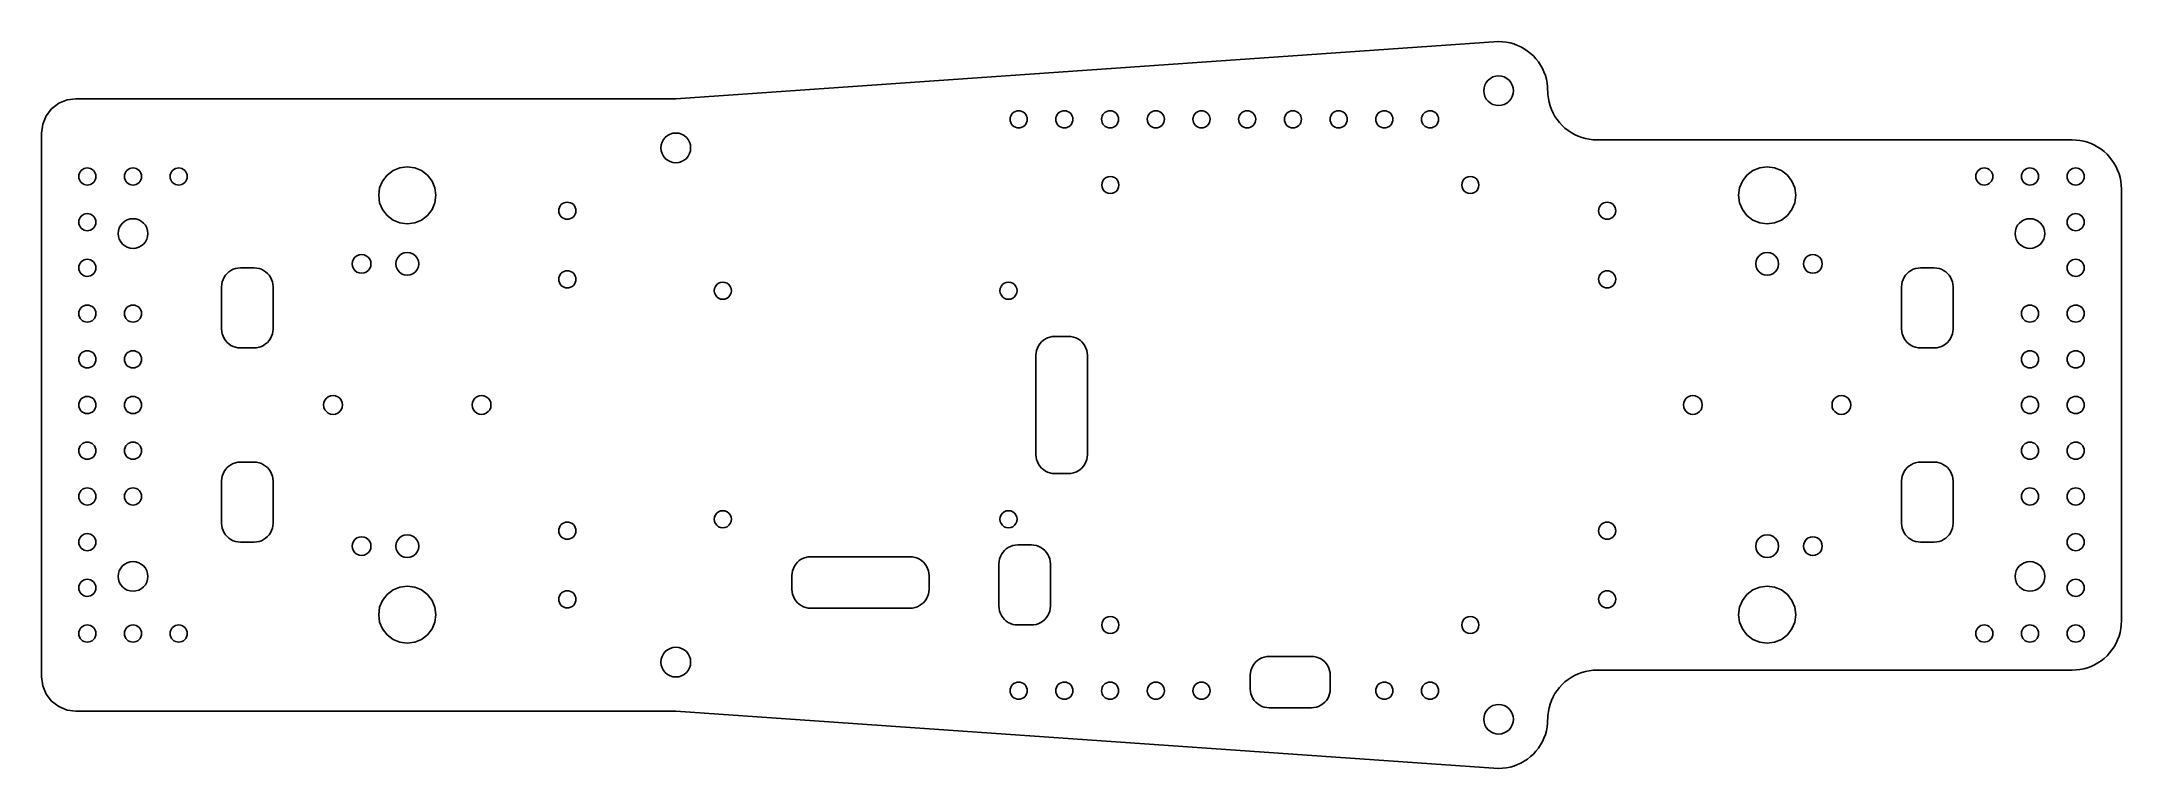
# Model space of a CAD drawing. Extents: x -210 to 205, y -74 to 71.
import ezdxf

# ---------------------------------------------------------------- set-up
doc = ezdxf.new("R2010")
doc.units = 0
doc.layers.get('0').update_dxf_attribs({"linetype": 'CONTINUOUS'})

msp = doc.modelspace()

# ---------------------------------------------------------------- linework, layer by layer
for p, q in [((-83.38, 59.32), (80.65, 70.72)), ((81.42, 70.68), (80.65, 70.72)), ((82.19, 70.59), (81.42, 70.68)), ((82.94, 70.44), (82.19, 70.59)), ((83.68, 70.24), (82.94, 70.44)), ((84.4, 69.97), (83.68, 70.24)), ((85.1, 69.65), (84.4, 69.97)), ((85.77, 69.27), (85.1, 69.65)), ((86.41, 68.84), (85.77, 69.27)), ((87.02, 68.37), (86.41, 68.84)), ((87.58, 67.85), (87.02, 68.37)), ((88.1, 67.28), (87.58, 67.85)), ((88.58, 66.68), (88.1, 67.28)), ((89.01, 66.04), (88.58, 66.68)), ((77.92, 62.05), (78.19, 62.56)), ((78.19, 62.56), (78.56, 63.01)), ((78.56, 63.01), (79.01, 63.38)), ((79.01, 63.38), (79.52, 63.66)), ((79.52, 63.66), (80.08, 63.82)), ((80.08, 63.82), (80.65, 63.88)), ((80.65, 63.88), (81.23, 63.82)), ((81.23, 63.82), (81.79, 63.66)), ((81.79, 63.66), (82.3, 63.38)), ((82.3, 63.38), (82.75, 63.01)), ((82.75, 63.01), (83.12, 62.56)), ((83.12, 62.56), (83.39, 62.05)), ((89.38, 65.37), (89.01, 66.04)), ((89.7, 64.67), (89.38, 65.37)), ((89.97, 63.95), (89.7, 64.67)), ((90.18, 63.21), (89.97, 63.95)), ((90.33, 62.45), (90.18, 63.21)), ((90.42, 61.69), (90.33, 62.45)), ((-207.82, 57.32), (-206.4, 58.41)), ((-206.4, 58.41), (-204.75, 59.09)), ((-204.75, 59.09), (-202.98, 59.32)), ((-202.98, 59.32), (-83.38, 59.32)), ((77.69, 60.92), (77.75, 61.5)), ((77.75, 60.34), (77.69, 60.92)), ((77.75, 61.5), (77.92, 62.05)), ((77.92, 59.79), (77.75, 60.34)), ((78.19, 59.27), (77.92, 59.79)), ((78.56, 58.82), (78.19, 59.27)), ((79.01, 58.46), (78.56, 58.82)), ((79.52, 58.18), (79.01, 58.46)), ((80.08, 58.01), (79.52, 58.18)), ((81.79, 58.18), (81.23, 58.01)), ((82.3, 58.46), (81.79, 58.18)), ((82.75, 58.82), (82.3, 58.46)), ((83.12, 59.27), (82.75, 58.82)), ((83.39, 59.79), (83.12, 59.27)), ((83.39, 62.05), (83.56, 61.5)), ((83.56, 60.34), (83.39, 59.79)), ((83.56, 61.5), (83.61, 60.92)), ((83.61, 60.92), (83.56, 60.34)), ((90.42, 61.69), (90.48, 60.15)), ((90.57, 59.39), (90.48, 60.15)), ((90.72, 58.63), (90.57, 59.39)), ((90.93, 57.89), (90.72, 58.63)), ((-209.82, 52.49), (-209.59, 54.26)), ((-209.59, 54.26), (-208.9, 55.91)), ((-208.9, 55.91), (-207.82, 57.32)), ((-16.74, 55.22), (-16.71, 55.56)), ((-16.71, 54.89), (-16.74, 55.22)), ((-16.71, 55.56), (-16.61, 55.88)), ((-16.61, 54.57), (-16.71, 54.89)), ((-16.61, 55.88), (-16.45, 56.17)), ((-16.45, 54.27), (-16.61, 54.57)), ((-16.45, 56.17), (-16.24, 56.43)), ((-16.24, 54.02), (-16.45, 54.27)), ((-16.24, 56.43), (-15.98, 56.64)), ((-15.98, 53.8), (-16.24, 54.02)), ((-15.98, 56.64), (-15.69, 56.8)), ((-15.69, 56.8), (-15.36, 56.9)), ((-15.36, 56.9), (-15.03, 56.93)), ((-15.03, 56.93), (-14.7, 56.9)), ((-14.7, 56.9), (-14.38, 56.8)), ((-14.38, 56.8), (-14.08, 56.64)), ((-14.08, 56.64), (-13.82, 56.43)), ((-13.82, 54.02), (-14.08, 53.8)), ((-13.82, 56.43), (-13.61, 56.17)), ((-13.61, 54.27), (-13.82, 54.02)), ((-13.61, 56.17), (-13.45, 55.88)), ((-13.45, 54.57), (-13.61, 54.27)), ((-13.45, 55.88), (-13.36, 55.56)), ((-13.36, 54.89), (-13.45, 54.57)), ((-13.36, 55.56), (-13.32, 55.22)), ((-13.32, 55.22), (-13.36, 54.89)), ((-7.63, 55.22), (-7.59, 55.56)), ((-7.59, 54.89), (-7.63, 55.22)), ((-7.59, 55.56), (-7.5, 55.88)), ((-7.5, 54.57), (-7.59, 54.89)), ((-7.5, 55.88), (-7.34, 56.17)), ((-7.34, 54.27), (-7.5, 54.57)), ((-7.34, 56.17), (-7.13, 56.43)), ((-7.13, 54.02), (-7.34, 54.27)), ((-7.13, 56.43), (-6.87, 56.64)), ((-6.87, 53.8), (-7.13, 54.02)), ((-6.87, 56.64), (-6.57, 56.8)), ((-6.57, 56.8), (-6.25, 56.9)), ((-6.25, 56.9), (-5.92, 56.93)), ((-5.92, 56.93), (-5.59, 56.9)), ((-5.59, 56.9), (-5.26, 56.8)), ((-5.26, 56.8), (-4.97, 56.64)), ((-4.97, 56.64), (-4.71, 56.43)), ((-4.71, 54.02), (-4.97, 53.8)), ((-4.71, 56.43), (-4.5, 56.17)), ((-4.5, 54.27), (-4.71, 54.02)), ((-4.5, 56.17), (-4.34, 55.88)), ((-4.34, 54.57), (-4.5, 54.27)), ((-4.34, 55.88), (-4.24, 55.56)), ((-4.24, 54.89), (-4.34, 54.57)), ((-4.24, 55.56), (-4.21, 55.22)), ((-4.21, 55.22), (-4.24, 54.89)), ((1.49, 55.22), (1.52, 55.56)), ((1.52, 54.89), (1.49, 55.22)), ((1.52, 55.56), (1.62, 55.88)), ((1.62, 54.57), (1.52, 54.89)), ((1.62, 55.88), (1.77, 56.17)), ((1.77, 54.27), (1.62, 54.57)), ((1.77, 56.17), (1.99, 56.43)), ((1.99, 54.02), (1.77, 54.27)), ((1.99, 56.43), (2.24, 56.64)), ((2.24, 53.8), (1.99, 54.02)), ((2.24, 56.64), (2.54, 56.8)), ((2.54, 56.8), (2.86, 56.9)), ((2.86, 56.9), (3.19, 56.93)), ((3.19, 56.93), (3.53, 56.9)), ((3.53, 56.9), (3.85, 56.8)), ((3.85, 56.8), (4.14, 56.64)), ((4.14, 56.64), (4.4, 56.43)), ((4.4, 54.02), (4.14, 53.8)), ((4.4, 56.43), (4.61, 56.17)), ((4.61, 54.27), (4.4, 54.02)), ((4.61, 56.17), (4.77, 55.88)), ((4.77, 54.57), (4.61, 54.27)), ((4.77, 55.88), (4.87, 55.56)), ((4.87, 54.89), (4.77, 54.57)), ((4.87, 55.56), (4.9, 55.22)), ((4.9, 55.22), (4.87, 54.89)), ((10.6, 55.22), (10.63, 55.56)), ((10.63, 54.89), (10.6, 55.22)), ((10.63, 55.56), (10.73, 55.88)), ((10.73, 54.57), (10.63, 54.89)), ((10.73, 55.88), (10.89, 56.17)), ((10.89, 54.27), (10.73, 54.57)), ((10.89, 56.17), (11.1, 56.43)), ((11.1, 54.02), (10.89, 54.27)), ((11.1, 56.43), (11.36, 56.64)), ((11.36, 53.8), (11.1, 54.02)), ((11.36, 56.64), (11.65, 56.8)), ((11.65, 56.8), (11.97, 56.9)), ((11.97, 56.9), (12.31, 56.93)), ((12.31, 56.93), (12.64, 56.9)), ((12.64, 56.9), (12.96, 56.8)), ((12.96, 56.8), (13.26, 56.64)), ((13.26, 56.64), (13.52, 56.43)), ((13.52, 54.02), (13.26, 53.8)), ((13.52, 56.43), (13.73, 56.17)), ((13.73, 54.27), (13.52, 54.02)), ((13.73, 56.17), (13.89, 55.88)), ((13.89, 54.57), (13.73, 54.27)), ((13.89, 55.88), (13.98, 55.56)), ((13.98, 54.89), (13.89, 54.57)), ((13.98, 55.56), (14.02, 55.22)), ((14.02, 55.22), (13.98, 54.89)), ((19.71, 55.22), (19.74, 55.56)), ((19.74, 54.89), (19.71, 55.22)), ((19.74, 55.56), (19.84, 55.88)), ((19.84, 54.57), (19.74, 54.89)), ((19.84, 55.88), (20, 56.17)), ((20, 54.27), (19.84, 54.57)), ((20, 56.17), (20.21, 56.43)), ((20.21, 54.02), (20, 54.27)), ((20.21, 56.43), (20.47, 56.64)), ((20.47, 53.8), (20.21, 54.02)), ((20.47, 56.64), (20.77, 56.8)), ((20.77, 56.8), (21.09, 56.9)), ((21.09, 56.9), (21.42, 56.93)), ((21.42, 56.93), (21.75, 56.9)), ((21.75, 56.9), (22.07, 56.8)), ((22.07, 56.8), (22.37, 56.64)), ((22.37, 56.64), (22.63, 56.43)), ((22.63, 54.02), (22.37, 53.8)), ((22.63, 56.43), (22.84, 56.17)), ((22.84, 54.27), (22.63, 54.02)), ((22.84, 56.17), (23, 55.88)), ((23, 54.57), (22.84, 54.27)), ((23, 55.88), (23.1, 55.56)), ((23.1, 54.89), (23, 54.57)), ((23.1, 55.56), (23.13, 55.22)), ((23.13, 55.22), (23.1, 54.89)), ((28.82, 55.22), (28.86, 55.56)), ((28.86, 54.89), (28.82, 55.22)), ((28.86, 55.56), (28.95, 55.88)), ((28.95, 54.57), (28.86, 54.89)), ((28.95, 55.88), (29.11, 56.17)), ((29.11, 54.27), (28.95, 54.57)), ((29.11, 56.17), (29.32, 56.43)), ((29.32, 54.02), (29.11, 54.27)), ((29.32, 56.43), (29.58, 56.64)), ((29.58, 53.8), (29.32, 54.02)), ((29.58, 56.64), (29.88, 56.8)), ((29.88, 56.8), (30.2, 56.9)), ((30.2, 56.9), (30.53, 56.93)), ((30.53, 56.93), (30.87, 56.9)), ((30.87, 56.9), (31.19, 56.8)), ((31.19, 56.8), (31.48, 56.64)), ((31.48, 56.64), (31.74, 56.43)), ((31.74, 54.02), (31.48, 53.8)), ((31.74, 56.43), (31.95, 56.17)), ((31.95, 54.27), (31.74, 54.02)), ((31.95, 56.17), (32.11, 55.88)), ((32.11, 54.57), (31.95, 54.27)), ((32.11, 55.88), (32.21, 55.56)), ((32.21, 54.89), (32.11, 54.57)), ((32.21, 55.56), (32.24, 55.22)), ((32.24, 55.22), (32.21, 54.89)), ((37.94, 55.22), (37.97, 55.56)), ((37.97, 54.89), (37.94, 55.22)), ((37.97, 55.56), (38.07, 55.88)), ((38.07, 54.57), (37.97, 54.89)), ((38.07, 55.88), (38.22, 56.17)), ((38.22, 54.27), (38.07, 54.57)), ((38.22, 56.17), (38.44, 56.43)), ((38.44, 54.02), (38.22, 54.27)), ((38.44, 56.43), (38.7, 56.64)), ((38.7, 53.8), (38.44, 54.02)), ((38.7, 56.64), (38.99, 56.8)), ((38.99, 56.8), (39.31, 56.9)), ((39.31, 56.9), (39.65, 56.93)), ((39.65, 56.93), (39.98, 56.9)), ((39.98, 56.9), (40.3, 56.8)), ((40.3, 56.8), (40.59, 56.64)), ((40.59, 56.64), (40.85, 56.43)), ((40.85, 54.02), (40.59, 53.8)), ((40.85, 56.43), (41.07, 56.17)), ((41.07, 54.27), (40.85, 54.02)), ((41.07, 56.17), (41.22, 55.88)), ((41.22, 54.57), (41.07, 54.27)), ((41.22, 55.88), (41.32, 55.56)), ((41.32, 54.89), (41.22, 54.57)), ((41.32, 55.56), (41.35, 55.22)), ((41.35, 55.22), (41.32, 54.89)), ((47.05, 55.22), (47.08, 55.56)), ((47.08, 54.89), (47.05, 55.22)), ((47.08, 55.56), (47.18, 55.88)), ((47.18, 54.57), (47.08, 54.89)), ((47.18, 55.88), (47.34, 56.17)), ((47.34, 54.27), (47.18, 54.57)), ((47.34, 56.17), (47.55, 56.43)), ((47.55, 54.02), (47.34, 54.27)), ((47.55, 56.43), (47.81, 56.64)), ((47.81, 53.8), (47.55, 54.02)), ((47.81, 56.64), (48.1, 56.8)), ((48.1, 56.8), (48.42, 56.9)), ((48.42, 56.9), (48.76, 56.93)), ((48.76, 56.93), (49.09, 56.9)), ((49.09, 56.9), (49.41, 56.8)), ((49.41, 56.8), (49.71, 56.64)), ((49.71, 56.64), (49.97, 56.43)), ((49.97, 54.02), (49.71, 53.8)), ((49.97, 56.43), (50.18, 56.17)), ((50.18, 54.27), (49.97, 54.02)), ((50.18, 56.17), (50.34, 55.88)), ((50.34, 54.57), (50.18, 54.27)), ((50.34, 55.88), (50.43, 55.56)), ((50.43, 54.89), (50.34, 54.57)), ((50.43, 55.56), (50.47, 55.22)), ((50.47, 55.22), (50.43, 54.89)), ((56.16, 55.22), (56.2, 55.56)), ((56.2, 54.89), (56.16, 55.22)), ((56.2, 55.56), (56.29, 55.88)), ((56.29, 54.57), (56.2, 54.89)), ((56.29, 55.88), (56.45, 56.17)), ((56.45, 54.27), (56.29, 54.57)), ((56.45, 56.17), (56.66, 56.43)), ((56.66, 54.02), (56.45, 54.27)), ((56.66, 56.43), (56.92, 56.64)), ((56.92, 53.8), (56.66, 54.02)), ((56.92, 56.64), (57.22, 56.8)), ((57.22, 56.8), (57.54, 56.9)), ((57.54, 56.9), (57.87, 56.93)), ((57.87, 56.93), (58.2, 56.9)), ((58.2, 56.9), (58.52, 56.8)), ((58.52, 56.8), (58.82, 56.64)), ((58.82, 56.64), (59.08, 56.43)), ((59.08, 54.02), (58.82, 53.8)), ((59.08, 56.43), (59.29, 56.17)), ((59.29, 54.27), (59.08, 54.02)), ((59.29, 56.17), (59.45, 55.88)), ((59.45, 54.57), (59.29, 54.27)), ((59.45, 55.88), (59.55, 55.56)), ((59.55, 54.89), (59.45, 54.57)), ((59.55, 55.56), (59.58, 55.22)), ((59.58, 55.22), (59.55, 54.89)), ((65.28, 55.22), (65.31, 55.56)), ((65.31, 54.89), (65.28, 55.22)), ((65.31, 55.56), (65.41, 55.88)), ((65.41, 54.57), (65.31, 54.89)), ((65.41, 55.88), (65.56, 56.17)), ((65.56, 54.27), (65.41, 54.57)), ((65.56, 56.17), (65.78, 56.43)), ((65.78, 54.02), (65.56, 54.27)), ((65.78, 56.43), (66.03, 56.64)), ((66.03, 53.8), (65.78, 54.02)), ((66.03, 56.64), (66.33, 56.8)), ((66.33, 56.8), (66.65, 56.9)), ((66.65, 56.9), (66.98, 56.93)), ((66.98, 56.93), (67.32, 56.9)), ((67.32, 56.9), (67.64, 56.8)), ((67.64, 56.8), (67.93, 56.64)), ((67.93, 56.64), (68.19, 56.43)), ((68.19, 54.02), (67.93, 53.8)), ((68.19, 56.43), (68.4, 56.17)), ((68.4, 54.27), (68.19, 54.02)), ((68.4, 56.17), (68.56, 55.88)), ((68.56, 54.57), (68.4, 54.27)), ((68.56, 55.88), (68.66, 55.56)), ((68.66, 54.89), (68.56, 54.57)), ((68.66, 55.56), (68.69, 55.22)), ((68.69, 55.22), (68.66, 54.89)), ((80.65, 57.96), (80.08, 58.01)), ((81.23, 58.01), (80.65, 57.96)), ((91.19, 57.17), (90.93, 57.89)), ((91.52, 56.47), (91.19, 57.17)), ((91.89, 55.8), (91.52, 56.47)), ((92.32, 55.16), (91.89, 55.8)), ((92.8, 54.56), (92.32, 55.16)), ((93.32, 53.99), (92.8, 54.56)), ((93.88, 53.47), (93.32, 53.99)), ((-209.82, 52.49), (-209.82, -55.95)), ((-86.34, 49.53), (-86.28, 50.11)), ((-86.28, 50.11), (-86.11, 50.66)), ((-86.11, 50.66), (-85.84, 51.17)), ((-85.84, 51.17), (-85.47, 51.62)), ((-85.47, 51.62), (-85.02, 51.99)), ((-85.02, 51.99), (-84.51, 52.26)), ((-84.51, 52.26), (-83.96, 52.43)), ((-83.96, 52.43), (-83.38, 52.49)), ((-83.38, 52.49), (-82.8, 52.43)), ((-82.8, 52.43), (-82.24, 52.26)), ((-82.24, 52.26), (-81.73, 51.99)), ((-81.73, 51.99), (-81.28, 51.62)), ((-81.28, 51.62), (-80.92, 51.17)), ((-80.92, 51.17), (-80.64, 50.66)), ((-80.64, 50.66), (-80.47, 50.11)), ((-80.47, 50.11), (-80.42, 49.53)), ((-15.69, 53.64), (-15.98, 53.8)), ((-15.36, 53.55), (-15.69, 53.64)), ((-15.03, 53.51), (-15.36, 53.55)), ((-14.7, 53.55), (-15.03, 53.51)), ((-14.38, 53.64), (-14.7, 53.55)), ((-14.08, 53.8), (-14.38, 53.64)), ((-6.57, 53.64), (-6.87, 53.8)), ((-6.25, 53.55), (-6.57, 53.64)), ((-5.92, 53.51), (-6.25, 53.55)), ((-5.59, 53.55), (-5.92, 53.51)), ((-5.26, 53.64), (-5.59, 53.55)), ((-4.97, 53.8), (-5.26, 53.64)), ((2.54, 53.64), (2.24, 53.8)), ((2.86, 53.55), (2.54, 53.64)), ((3.19, 53.51), (2.86, 53.55)), ((3.53, 53.55), (3.19, 53.51)), ((3.85, 53.64), (3.53, 53.55)), ((4.14, 53.8), (3.85, 53.64)), ((11.65, 53.64), (11.36, 53.8)), ((11.97, 53.55), (11.65, 53.64)), ((12.31, 53.51), (11.97, 53.55)), ((12.64, 53.55), (12.31, 53.51)), ((12.96, 53.64), (12.64, 53.55)), ((13.26, 53.8), (12.96, 53.64)), ((20.77, 53.64), (20.47, 53.8)), ((21.09, 53.55), (20.77, 53.64)), ((21.42, 53.51), (21.09, 53.55)), ((21.75, 53.55), (21.42, 53.51)), ((22.07, 53.64), (21.75, 53.55)), ((22.37, 53.8), (22.07, 53.64)), ((29.88, 53.64), (29.58, 53.8)), ((30.2, 53.55), (29.88, 53.64)), ((30.53, 53.51), (30.2, 53.55)), ((30.87, 53.55), (30.53, 53.51)), ((31.19, 53.64), (30.87, 53.55)), ((31.48, 53.8), (31.19, 53.64)), ((38.99, 53.64), (38.7, 53.8)), ((39.31, 53.55), (38.99, 53.64)), ((39.65, 53.51), (39.31, 53.55)), ((39.98, 53.55), (39.65, 53.51)), ((40.3, 53.64), (39.98, 53.55)), ((40.59, 53.8), (40.3, 53.64)), ((48.1, 53.64), (47.81, 53.8)), ((48.42, 53.55), (48.1, 53.64)), ((48.76, 53.51), (48.42, 53.55)), ((49.09, 53.55), (48.76, 53.51)), ((49.41, 53.64), (49.09, 53.55)), ((49.71, 53.8), (49.41, 53.64)), ((57.22, 53.64), (56.92, 53.8)), ((57.54, 53.55), (57.22, 53.64)), ((57.87, 53.51), (57.54, 53.55)), ((58.2, 53.55), (57.87, 53.51)), ((58.52, 53.64), (58.2, 53.55)), ((58.82, 53.8), (58.52, 53.64)), ((66.33, 53.64), (66.03, 53.8)), ((66.65, 53.55), (66.33, 53.64)), ((66.98, 53.51), (66.65, 53.55)), ((67.32, 53.55), (66.98, 53.51)), ((67.64, 53.64), (67.32, 53.55)), ((67.93, 53.8), (67.64, 53.64)), ((94.49, 52.99), (93.88, 53.47)), ((95.13, 52.57), (94.49, 52.99)), ((95.8, 52.19), (95.13, 52.57)), ((96.5, 51.87), (95.8, 52.19)), ((97.22, 51.6), (96.5, 51.87)), ((97.96, 51.39), (97.22, 51.6)), ((98.71, 51.24), (97.96, 51.39)), ((99.48, 51.15), (98.71, 51.24)), ((100.25, 51.12), (99.48, 51.15)), ((195.02, 51.12), (100.25, 51.12)), ((195.02, 51.12), (195.79, 51.09)), ((195.79, 51.09), (196.55, 51)), ((196.55, 51), (197.31, 50.85)), ((197.31, 50.85), (198.05, 50.64)), ((198.05, 50.64), (198.77, 50.38)), ((198.77, 50.38), (199.47, 50.05)), ((199.47, 50.05), (200.14, 49.68)), ((-138.39, 45.57), (-136.92, 45.77)), ((-136.92, 45.77), (-135.44, 45.57)), ((-86.28, 48.95), (-86.34, 49.53)), ((-86.11, 48.39), (-86.28, 48.95)), ((-85.84, 47.88), (-86.11, 48.39)), ((-85.47, 47.43), (-85.84, 47.88)), ((-85.02, 47.07), (-85.47, 47.43)), ((-84.51, 46.79), (-85.02, 47.07)), ((-83.96, 46.62), (-84.51, 46.79)), ((-83.38, 46.57), (-83.96, 46.62)), ((-82.8, 46.62), (-83.38, 46.57)), ((-82.24, 46.79), (-82.8, 46.62)), ((-81.73, 47.07), (-82.24, 46.79)), ((-81.28, 47.43), (-81.73, 47.07)), ((-80.92, 47.88), (-81.28, 47.43)), ((-80.64, 48.39), (-80.92, 47.88)), ((-80.47, 48.95), (-80.64, 48.39)), ((-80.42, 49.53), (-80.47, 48.95)), ((132.72, 45.57), (134.19, 45.77)), ((134.19, 45.77), (135.66, 45.57)), ((200.14, 49.68), (200.78, 49.25)), ((200.78, 49.25), (201.38, 48.78)), ((201.38, 48.78), (201.95, 48.25)), ((201.95, 48.25), (202.47, 47.69)), ((202.47, 47.69), (202.94, 47.08)), ((202.94, 47.08), (203.37, 46.44)), ((203.37, 46.44), (203.75, 45.77)), ((203.75, 45.77), (204.07, 45.08)), ((-202.41, 43.83), (-202.38, 44.17)), ((-202.38, 43.5), (-202.41, 43.83)), ((-202.38, 44.17), (-202.28, 44.49)), ((-202.28, 43.18), (-202.38, 43.5)), ((-202.28, 44.49), (-202.13, 44.78)), ((-202.13, 42.88), (-202.28, 43.18)), ((-202.13, 44.78), (-201.91, 45.04)), ((-201.91, 42.62), (-202.13, 42.88)), ((-201.91, 45.04), (-201.65, 45.25)), ((-201.65, 42.41), (-201.91, 42.62)), ((-201.65, 45.25), (-201.36, 45.41)), ((-201.36, 42.25), (-201.65, 42.41)), ((-201.36, 45.41), (-201.04, 45.51)), ((-201.04, 42.16), (-201.36, 42.25)), ((-201.04, 45.51), (-200.71, 45.54)), ((-200.71, 42.12), (-201.04, 42.16)), ((-200.71, 45.54), (-200.37, 45.51)), ((-200.37, 42.16), (-200.71, 42.12)), ((-200.37, 45.51), (-200.05, 45.41)), ((-200.05, 42.25), (-200.37, 42.16)), ((-200.05, 45.41), (-199.76, 45.25)), ((-199.76, 42.41), (-200.05, 42.25)), ((-199.76, 45.25), (-199.5, 45.04)), ((-199.5, 42.62), (-199.76, 42.41)), ((-199.5, 45.04), (-199.28, 44.78)), ((-199.28, 42.88), (-199.5, 42.62)), ((-199.28, 44.78), (-199.13, 44.49)), ((-199.13, 43.18), (-199.28, 42.88)), ((-199.13, 44.49), (-199.03, 44.17)), ((-199.03, 43.5), (-199.13, 43.18)), ((-199.03, 44.17), (-199, 43.83)), ((-199, 43.83), (-199.03, 43.5)), ((-193.3, 43.83), (-193.27, 44.17)), ((-193.27, 43.5), (-193.3, 43.83)), ((-193.27, 44.17), (-193.17, 44.49)), ((-193.17, 43.18), (-193.27, 43.5)), ((-193.17, 44.49), (-193.01, 44.78)), ((-193.01, 42.88), (-193.17, 43.18)), ((-193.01, 44.78), (-192.8, 45.04)), ((-192.8, 42.62), (-193.01, 42.88)), ((-192.8, 45.04), (-192.54, 45.25)), ((-192.54, 42.41), (-192.8, 42.62)), ((-192.54, 45.25), (-192.25, 45.41)), ((-192.25, 42.25), (-192.54, 42.41)), ((-192.25, 45.41), (-191.93, 45.51)), ((-191.93, 42.16), (-192.25, 42.25)), ((-191.93, 45.51), (-191.59, 45.54)), ((-191.59, 42.12), (-191.93, 42.16)), ((-191.59, 45.54), (-191.26, 45.51)), ((-191.26, 42.16), (-191.59, 42.12)), ((-191.26, 45.51), (-190.94, 45.41)), ((-190.94, 42.25), (-191.26, 42.16)), ((-190.94, 45.41), (-190.64, 45.25)), ((-190.64, 42.41), (-190.94, 42.25)), ((-190.64, 45.25), (-190.38, 45.04)), ((-190.38, 42.62), (-190.64, 42.41)), ((-190.38, 45.04), (-190.17, 44.78)), ((-190.17, 42.88), (-190.38, 42.62)), ((-190.17, 44.78), (-190.01, 44.49)), ((-190.01, 43.18), (-190.17, 42.88)), ((-190.01, 44.49), (-189.92, 44.17)), ((-189.92, 43.5), (-190.01, 43.18)), ((-189.92, 44.17), (-189.88, 43.83)), ((-189.88, 43.83), (-189.92, 43.5)), ((-184.19, 43.83), (-184.16, 44.17)), ((-184.16, 43.5), (-184.19, 43.83)), ((-184.16, 44.17), (-184.06, 44.49)), ((-184.06, 43.18), (-184.16, 43.5)), ((-184.06, 44.49), (-183.9, 44.78)), ((-183.9, 42.88), (-184.06, 43.18)), ((-183.9, 44.78), (-183.69, 45.04)), ((-183.69, 42.62), (-183.9, 42.88)), ((-183.69, 45.04), (-183.43, 45.25)), ((-183.43, 42.41), (-183.69, 42.62)), ((-183.43, 45.25), (-183.13, 45.41)), ((-183.13, 42.25), (-183.43, 42.41)), ((-183.13, 45.41), (-182.81, 45.51)), ((-182.81, 42.16), (-183.13, 42.25)), ((-182.81, 45.51), (-182.48, 45.54)), ((-182.48, 42.12), (-182.81, 42.16)), ((-182.48, 45.54), (-182.15, 45.51)), ((-182.15, 42.16), (-182.48, 42.12)), ((-182.15, 45.51), (-181.83, 45.41)), ((-181.83, 42.25), (-182.15, 42.16)), ((-181.83, 45.41), (-181.53, 45.25)), ((-181.53, 42.41), (-181.83, 42.25)), ((-181.53, 45.25), (-181.27, 45.04)), ((-181.27, 42.62), (-181.53, 42.41)), ((-181.27, 45.04), (-181.06, 44.78)), ((-181.06, 42.88), (-181.27, 42.62)), ((-181.06, 44.78), (-180.9, 44.49)), ((-180.9, 43.18), (-181.06, 42.88)), ((-180.9, 44.49), (-180.8, 44.17)), ((-180.8, 43.5), (-180.9, 43.18)), ((-180.8, 44.17), (-180.77, 43.83)), ((-180.77, 43.83), (-180.8, 43.5)), ((-142.61, 40.07), (-142.42, 41.55)), ((-142.42, 41.55), (-141.85, 42.92)), ((-141.85, 42.92), (-140.94, 44.1)), ((-140.94, 44.1), (-139.76, 45.01)), ((-139.76, 45.01), (-138.39, 45.57)), ((-135.44, 45.57), (-134.07, 45.01)), ((-134.07, 45.01), (-132.89, 44.1)), ((-132.89, 44.1), (-131.98, 42.92)), ((-131.98, 42.92), (-131.41, 41.55)), ((-131.41, 41.55), (-131.22, 40.07)), ((1.54, 42.12), (1.6, 42.57)), ((1.6, 41.68), (1.54, 42.12)), ((1.6, 42.57), (1.77, 42.98)), ((1.77, 41.27), (1.6, 41.68)), ((1.77, 42.98), (2.04, 43.33)), ((2.04, 43.33), (2.39, 43.6)), ((2.39, 43.6), (2.8, 43.77)), ((2.8, 43.77), (3.25, 43.83)), ((3.25, 43.83), (3.69, 43.77)), ((3.69, 43.77), (4.1, 43.6)), ((4.1, 43.6), (4.45, 43.33)), ((4.45, 43.33), (4.73, 42.98)), ((4.73, 42.98), (4.9, 42.57)), ((4.9, 41.68), (4.73, 41.27)), ((4.9, 42.57), (4.95, 42.12)), ((4.95, 42.12), (4.9, 41.68)), ((73.3, 42.12), (73.36, 42.57)), ((73.36, 41.68), (73.3, 42.12)), ((73.36, 42.57), (73.53, 42.98)), ((73.53, 41.27), (73.36, 41.68)), ((73.53, 42.98), (73.8, 43.33)), ((73.8, 43.33), (74.16, 43.6)), ((74.16, 43.6), (74.57, 43.77)), ((74.57, 43.77), (75.01, 43.83)), ((75.01, 43.83), (75.45, 43.77)), ((75.45, 43.77), (75.86, 43.6)), ((75.86, 43.6), (76.22, 43.33)), ((76.22, 43.33), (76.49, 42.98)), ((76.49, 42.98), (76.66, 42.57)), ((76.66, 41.68), (76.49, 41.27)), ((76.66, 42.57), (76.72, 42.12)), ((76.72, 42.12), (76.66, 41.68)), ((128.5, 40.07), (128.69, 41.55)), ((128.69, 41.55), (129.26, 42.92)), ((129.26, 42.92), (130.16, 44.1)), ((130.16, 44.1), (131.34, 45.01)), ((131.34, 45.01), (132.72, 45.57)), ((135.66, 45.57), (137.04, 45.01)), ((137.04, 45.01), (138.22, 44.1)), ((138.22, 44.1), (139.12, 42.92)), ((139.12, 42.92), (139.69, 41.55)), ((139.69, 41.55), (139.89, 40.07)), ((175.8, 44.17), (175.77, 43.83)), ((175.77, 43.83), (175.8, 43.5)), ((175.9, 44.49), (175.8, 44.17)), ((175.8, 43.5), (175.9, 43.18)), ((176.06, 44.78), (175.9, 44.49)), ((175.9, 43.18), (176.06, 42.88)), ((176.27, 45.04), (176.06, 44.78)), ((176.06, 42.88), (176.27, 42.62)), ((176.53, 45.25), (176.27, 45.04)), ((176.27, 42.62), (176.53, 42.41)), ((176.82, 45.41), (176.53, 45.25)), ((176.53, 42.41), (176.82, 42.25)), ((177.14, 45.51), (176.82, 45.41)), ((176.82, 42.25), (177.14, 42.16)), ((177.48, 45.54), (177.14, 45.51)), ((177.14, 42.16), (177.48, 42.12)), ((177.81, 45.51), (177.48, 45.54)), ((177.48, 42.12), (177.81, 42.16)), ((178.13, 45.41), (177.81, 45.51)), ((177.81, 42.16), (178.13, 42.25)), ((178.43, 45.25), (178.13, 45.41)), ((178.13, 42.25), (178.43, 42.41)), ((178.68, 45.04), (178.43, 45.25)), ((178.43, 42.41), (178.68, 42.62)), ((178.9, 44.78), (178.68, 45.04)), ((178.68, 42.62), (178.9, 42.88)), ((179.06, 44.49), (178.9, 44.78)), ((178.9, 42.88), (179.06, 43.18)), ((179.15, 44.17), (179.06, 44.49)), ((179.06, 43.18), (179.15, 43.5)), ((179.19, 43.83), (179.15, 44.17)), ((179.15, 43.5), (179.19, 43.83)), ((184.91, 44.17), (184.88, 43.83)), ((184.88, 43.83), (184.91, 43.5)), ((185.01, 44.49), (184.91, 44.17)), ((184.91, 43.5), (185.01, 43.18)), ((185.17, 44.78), (185.01, 44.49)), ((185.01, 43.18), (185.17, 42.88)), ((185.38, 45.04), (185.17, 44.78)), ((185.17, 42.88), (185.38, 42.62)), ((185.64, 45.25), (185.38, 45.04)), ((185.38, 42.62), (185.64, 42.41)), ((185.94, 45.41), (185.64, 45.25)), ((185.64, 42.41), (185.94, 42.25)), ((186.26, 45.51), (185.94, 45.41)), ((185.94, 42.25), (186.26, 42.16)), ((186.59, 45.54), (186.26, 45.51)), ((186.26, 42.16), (186.59, 42.12)), ((186.92, 45.51), (186.59, 45.54)), ((186.59, 42.12), (186.92, 42.16)), ((187.24, 45.41), (186.92, 45.51)), ((186.92, 42.16), (187.24, 42.25)), ((187.54, 45.25), (187.24, 45.41)), ((187.24, 42.25), (187.54, 42.41)), ((187.8, 45.04), (187.54, 45.25)), ((187.54, 42.41), (187.8, 42.62)), ((188.01, 44.78), (187.8, 45.04)), ((187.8, 42.62), (188.01, 42.88)), ((188.17, 44.49), (188.01, 44.78)), ((188.01, 42.88), (188.17, 43.18)), ((188.27, 44.17), (188.17, 44.49)), ((188.17, 43.18), (188.27, 43.5)), ((188.3, 43.83), (188.27, 44.17)), ((188.27, 43.5), (188.3, 43.83)), ((194.03, 44.17), (193.99, 43.83)), ((193.99, 43.83), (194.03, 43.5)), ((194.12, 44.49), (194.03, 44.17)), ((194.03, 43.5), (194.12, 43.18)), ((194.28, 44.78), (194.12, 44.49)), ((194.12, 43.18), (194.28, 42.88)), ((194.49, 45.04), (194.28, 44.78)), ((194.28, 42.88), (194.49, 42.62)), ((194.75, 45.25), (194.49, 45.04)), ((194.49, 42.62), (194.75, 42.41)), ((195.05, 45.41), (194.75, 45.25)), ((194.75, 42.41), (195.05, 42.25)), ((195.37, 45.51), (195.05, 45.41)), ((195.05, 42.25), (195.37, 42.16)), ((195.7, 45.54), (195.37, 45.51)), ((195.37, 42.16), (195.7, 42.12)), ((196.04, 45.51), (195.7, 45.54)), ((195.7, 42.12), (196.04, 42.16)), ((196.36, 45.41), (196.04, 45.51)), ((196.04, 42.16), (196.36, 42.25)), ((196.65, 45.25), (196.36, 45.41)), ((196.36, 42.25), (196.65, 42.41)), ((196.91, 45.04), (196.65, 45.25)), ((196.65, 42.41), (196.91, 42.62)), ((197.12, 44.78), (196.91, 45.04)), ((196.91, 42.62), (197.12, 42.88)), ((197.28, 44.49), (197.12, 44.78)), ((197.12, 42.88), (197.28, 43.18)), ((197.38, 44.17), (197.28, 44.49)), ((197.28, 43.18), (197.38, 43.5)), ((197.41, 43.83), (197.38, 44.17)), ((197.38, 43.5), (197.41, 43.83)), ((204.07, 45.08), (204.34, 44.35)), ((204.34, 44.35), (204.54, 43.61)), ((204.54, 43.61), (204.69, 42.86)), ((204.69, 42.86), (204.78, 42.09)), ((204.78, 42.09), (204.82, 41.33)), ((-142.42, 38.6), (-142.61, 40.07)), ((-141.85, 37.23), (-142.42, 38.6)), ((-131.41, 38.6), (-131.98, 37.23)), ((-131.22, 40.07), (-131.41, 38.6)), ((-106.73, 37), (-106.7, 37.33)), ((-106.7, 37.33), (-106.6, 37.65)), ((-106.6, 37.65), (-106.44, 37.95)), ((-106.44, 37.95), (-106.23, 38.21)), ((-106.23, 38.21), (-105.97, 38.42)), ((-105.97, 38.42), (-105.67, 38.58)), ((-105.67, 38.58), (-105.35, 38.67)), ((-105.35, 38.67), (-105.02, 38.71)), ((-105.02, 38.71), (-104.69, 38.67)), ((-104.69, 38.67), (-104.37, 38.58)), ((-104.37, 38.58), (-104.07, 38.42)), ((-104.07, 38.42), (-103.81, 38.21)), ((-103.81, 38.21), (-103.6, 37.95)), ((-103.6, 37.95), (-103.44, 37.65)), ((-103.44, 37.65), (-103.34, 37.33)), ((-103.34, 37.33), (-103.31, 37)), ((2.04, 40.92), (1.77, 41.27)), ((2.39, 40.64), (2.04, 40.92)), ((2.8, 40.47), (2.39, 40.64)), ((3.25, 40.42), (2.8, 40.47)), ((3.69, 40.47), (3.25, 40.42)), ((4.1, 40.64), (3.69, 40.47)), ((4.45, 40.92), (4.1, 40.64)), ((4.73, 41.27), (4.45, 40.92)), ((73.8, 40.92), (73.53, 41.27)), ((74.16, 40.64), (73.8, 40.92)), ((74.57, 40.47), (74.16, 40.64)), ((75.01, 40.42), (74.57, 40.47)), ((75.45, 40.47), (75.01, 40.42)), ((75.86, 40.64), (75.45, 40.47)), ((76.22, 40.92), (75.86, 40.64)), ((76.49, 41.27), (76.22, 40.92)), ((100.59, 37), (100.62, 37.33)), ((100.62, 37.33), (100.72, 37.65)), ((100.72, 37.65), (100.88, 37.95)), ((100.88, 37.95), (101.09, 38.21)), ((101.09, 38.21), (101.35, 38.42)), ((101.35, 38.42), (101.64, 38.58)), ((101.64, 38.58), (101.96, 38.67)), ((101.96, 38.67), (102.3, 38.71)), ((102.3, 38.71), (102.63, 38.67)), ((102.63, 38.67), (102.95, 38.58)), ((102.95, 38.58), (103.25, 38.42)), ((103.25, 38.42), (103.5, 38.21)), ((103.5, 38.21), (103.72, 37.95)), ((103.72, 37.95), (103.87, 37.65)), ((103.87, 37.65), (103.97, 37.33)), ((103.97, 37.33), (104, 37)), ((128.69, 38.6), (128.5, 40.07)), ((129.26, 37.23), (128.69, 38.6)), ((139.69, 38.6), (139.12, 37.23)), ((139.89, 40.07), (139.69, 38.6)), ((204.82, -44.79), (204.82, 41.33)), ((-202.41, 34.72), (-202.38, 35.05)), ((-202.38, 34.39), (-202.41, 34.72)), ((-202.38, 35.05), (-202.28, 35.37)), ((-202.28, 34.07), (-202.38, 34.39)), ((-202.28, 35.37), (-202.13, 35.67)), ((-202.13, 33.77), (-202.28, 34.07)), ((-202.13, 35.67), (-201.91, 35.93)), ((-201.91, 33.51), (-202.13, 33.77)), ((-201.91, 35.93), (-201.65, 36.14)), ((-201.65, 33.3), (-201.91, 33.51)), ((-201.65, 36.14), (-201.36, 36.3)), ((-201.36, 33.14), (-201.65, 33.3)), ((-201.36, 36.3), (-201.04, 36.4)), ((-201.04, 36.4), (-200.71, 36.43)), ((-200.71, 36.43), (-200.37, 36.4)), ((-200.37, 36.4), (-200.05, 36.3)), ((-200.05, 36.3), (-199.76, 36.14)), ((-199.76, 33.3), (-200.05, 33.14)), ((-199.76, 36.14), (-199.5, 35.93)), ((-199.5, 33.51), (-199.76, 33.3)), ((-199.5, 35.93), (-199.28, 35.67)), ((-199.28, 33.77), (-199.5, 33.51)), ((-199.28, 35.67), (-199.13, 35.37)), ((-199.13, 34.07), (-199.28, 33.77)), ((-199.13, 35.37), (-199.03, 35.05)), ((-199.03, 34.39), (-199.13, 34.07)), ((-199.03, 35.05), (-199, 34.72)), ((-199, 34.72), (-199.03, 34.39)), ((-194.5, 33.02), (-194.33, 33.57)), ((-194.33, 33.57), (-194.05, 34.09)), ((-194.05, 34.09), (-193.69, 34.54)), ((-193.69, 34.54), (-193.24, 34.9)), ((-193.24, 34.9), (-192.73, 35.18)), ((-192.73, 35.18), (-192.17, 35.35)), ((-192.17, 35.35), (-191.59, 35.4)), ((-191.59, 35.4), (-191.01, 35.35)), ((-191.01, 35.35), (-190.46, 35.18)), ((-190.46, 35.18), (-189.95, 34.9)), ((-189.95, 34.9), (-189.5, 34.54)), ((-189.5, 34.54), (-189.13, 34.09)), ((-189.13, 34.09), (-188.86, 33.57)), ((-188.86, 33.57), (-188.69, 33.02)), ((-140.94, 36.05), (-141.85, 37.23)), ((-139.76, 35.14), (-140.94, 36.05)), ((-138.39, 34.57), (-139.76, 35.14)), ((-136.92, 34.38), (-138.39, 34.57)), ((-135.44, 34.57), (-136.92, 34.38)), ((-134.07, 35.14), (-135.44, 34.57)), ((-132.89, 36.05), (-134.07, 35.14)), ((-131.98, 37.23), (-132.89, 36.05)), ((-106.7, 36.66), (-106.73, 37)), ((-106.6, 36.34), (-106.7, 36.66)), ((-106.44, 36.05), (-106.6, 36.34)), ((-106.23, 35.79), (-106.44, 36.05)), ((-105.97, 35.58), (-106.23, 35.79)), ((-105.67, 35.42), (-105.97, 35.58)), ((-105.35, 35.32), (-105.67, 35.42)), ((-105.02, 35.29), (-105.35, 35.32)), ((-104.69, 35.32), (-105.02, 35.29)), ((-104.37, 35.42), (-104.69, 35.32)), ((-104.07, 35.58), (-104.37, 35.42)), ((-103.81, 35.79), (-104.07, 35.58)), ((-103.6, 36.05), (-103.81, 35.79)), ((-103.44, 36.34), (-103.6, 36.05)), ((-103.34, 36.66), (-103.44, 36.34)), ((-103.31, 37), (-103.34, 36.66)), ((100.62, 36.66), (100.59, 37)), ((100.72, 36.34), (100.62, 36.66)), ((100.88, 36.05), (100.72, 36.34)), ((101.09, 35.79), (100.88, 36.05)), ((101.35, 35.58), (101.09, 35.79)), ((101.64, 35.42), (101.35, 35.58)), ((101.96, 35.32), (101.64, 35.42)), ((102.3, 35.29), (101.96, 35.32)), ((102.63, 35.32), (102.3, 35.29)), ((102.95, 35.42), (102.63, 35.32)), ((103.25, 35.58), (102.95, 35.42)), ((103.5, 35.79), (103.25, 35.58)), ((103.72, 36.05), (103.5, 35.79)), ((103.87, 36.34), (103.72, 36.05)), ((103.97, 36.66), (103.87, 36.34)), ((104, 37), (103.97, 36.66)), ((130.16, 36.05), (129.26, 37.23)), ((131.34, 35.14), (130.16, 36.05)), ((132.72, 34.57), (131.34, 35.14)), ((134.19, 34.38), (132.72, 34.57)), ((135.66, 34.57), (134.19, 34.38)), ((137.04, 35.14), (135.66, 34.57)), ((138.22, 36.05), (137.04, 35.14)), ((139.12, 37.23), (138.22, 36.05)), ((183.68, 33.02), (183.85, 33.57)), ((183.85, 33.57), (184.13, 34.09)), ((184.13, 34.09), (184.5, 34.54)), ((184.5, 34.54), (184.94, 34.9)), ((184.94, 34.9), (185.46, 35.18)), ((185.46, 35.18), (186.01, 35.35)), ((186.01, 35.35), (186.59, 35.4)), ((186.59, 35.4), (187.17, 35.35)), ((187.17, 35.35), (187.72, 35.18)), ((187.72, 35.18), (188.23, 34.9)), ((188.23, 34.9), (188.68, 34.54)), ((188.68, 34.54), (189.05, 34.09)), ((189.05, 34.09), (189.33, 33.57)), ((189.33, 33.57), (189.49, 33.02)), ((193.99, 34.72), (194.03, 35.05)), ((194.03, 34.39), (193.99, 34.72)), ((194.03, 35.05), (194.12, 35.37)), ((194.12, 34.07), (194.03, 34.39)), ((194.12, 35.37), (194.28, 35.67)), ((194.28, 33.77), (194.12, 34.07)), ((194.28, 35.67), (194.49, 35.93)), ((194.49, 33.51), (194.28, 33.77)), ((194.49, 35.93), (194.75, 36.14)), ((194.75, 33.3), (194.49, 33.51)), ((194.75, 36.14), (195.05, 36.3)), ((195.05, 33.14), (194.75, 33.3)), ((195.05, 36.3), (195.37, 36.4)), ((195.37, 36.4), (195.7, 36.43)), ((195.7, 36.43), (196.04, 36.4)), ((196.04, 36.4), (196.36, 36.3)), ((196.36, 36.3), (196.65, 36.14)), ((196.65, 33.3), (196.36, 33.14)), ((196.65, 36.14), (196.91, 35.93)), ((196.91, 33.51), (196.65, 33.3)), ((196.91, 35.93), (197.12, 35.67)), ((197.12, 33.77), (196.91, 33.51)), ((197.12, 35.67), (197.28, 35.37)), ((197.28, 34.07), (197.12, 33.77)), ((197.28, 35.37), (197.38, 35.05)), ((197.38, 34.39), (197.28, 34.07)), ((197.38, 35.05), (197.41, 34.72)), ((197.41, 34.72), (197.38, 34.39)), ((-201.04, 33.04), (-201.36, 33.14)), ((-200.71, 33.01), (-201.04, 33.04)), ((-200.37, 33.04), (-200.71, 33.01)), ((-200.05, 33.14), (-200.37, 33.04)), ((-194.55, 32.44), (-194.5, 33.02)), ((-194.5, 31.86), (-194.55, 32.44)), ((-194.33, 31.31), (-194.5, 31.86)), ((-194.05, 30.8), (-194.33, 31.31)), ((-193.69, 30.35), (-194.05, 30.8)), ((-193.24, 29.98), (-193.69, 30.35)), ((-192.73, 29.71), (-193.24, 29.98)), ((-192.17, 29.54), (-192.73, 29.71)), ((-191.59, 29.48), (-192.17, 29.54)), ((-191.01, 29.54), (-191.59, 29.48)), ((-190.46, 29.71), (-191.01, 29.54)), ((-189.95, 29.98), (-190.46, 29.71)), ((-189.5, 30.35), (-189.95, 29.98)), ((-189.13, 30.8), (-189.5, 30.35)), ((-188.86, 31.31), (-189.13, 30.8)), ((-188.69, 31.86), (-188.86, 31.31)), ((-188.69, 33.02), (-188.63, 32.44)), ((-188.63, 32.44), (-188.69, 31.86)), ((183.63, 32.44), (183.68, 33.02)), ((183.68, 31.86), (183.63, 32.44)), ((183.85, 31.31), (183.68, 31.86)), ((184.13, 30.8), (183.85, 31.31)), ((184.5, 30.35), (184.13, 30.8)), ((184.94, 29.98), (184.5, 30.35)), ((185.46, 29.71), (184.94, 29.98)), ((186.01, 29.54), (185.46, 29.71)), ((186.59, 29.48), (186.01, 29.54)), ((187.17, 29.54), (186.59, 29.48)), ((187.72, 29.71), (187.17, 29.54)), ((188.23, 29.98), (187.72, 29.71)), ((188.68, 30.35), (188.23, 29.98)), ((189.05, 30.8), (188.68, 30.35)), ((189.33, 31.31), (189.05, 30.8)), ((189.49, 31.86), (189.33, 31.31)), ((189.49, 33.02), (189.55, 32.44)), ((189.55, 32.44), (189.49, 31.86)), ((195.37, 33.04), (195.05, 33.14)), ((195.7, 33.01), (195.37, 33.04)), ((196.04, 33.04), (195.7, 33.01)), ((196.36, 33.14), (196.04, 33.04)), ((-202.38, 25.94), (-202.41, 25.61)), ((-202.41, 25.61), (-202.38, 25.27)), ((-202.28, 26.26), (-202.38, 25.94)), ((-202.38, 25.27), (-202.28, 24.95)), ((-202.13, 26.56), (-202.28, 26.26)), ((-202.28, 24.95), (-202.13, 24.66)), ((-201.91, 26.81), (-202.13, 26.56)), ((-201.65, 27.03), (-201.91, 26.81)), ((-201.36, 27.19), (-201.65, 27.03)), ((-201.04, 27.28), (-201.36, 27.19)), ((-200.71, 27.32), (-201.04, 27.28)), ((-200.37, 27.28), (-200.71, 27.32)), ((-200.05, 27.19), (-200.37, 27.28)), ((-199.76, 27.03), (-200.05, 27.19)), ((-199.5, 26.81), (-199.76, 27.03)), ((-199.28, 26.56), (-199.5, 26.81)), ((-199.13, 26.26), (-199.28, 26.56)), ((-199.28, 24.66), (-199.13, 24.95)), ((-199.03, 25.94), (-199.13, 26.26)), ((-199.13, 24.95), (-199.03, 25.27)), ((-199, 25.61), (-199.03, 25.94)), ((-199.03, 25.27), (-199, 25.61)), ((-172.47, 24.83), (-172.06, 25.1)), ((-172.06, 25.1), (-171.62, 25.32)), ((-171.62, 25.32), (-171.15, 25.48)), ((-171.15, 25.48), (-170.67, 25.57)), ((-170.67, 25.57), (-170.18, 25.61)), ((-167.44, 25.61), (-170.18, 25.61)), ((-167.44, 25.61), (-166.95, 25.57)), ((-166.95, 25.57), (-166.47, 25.48)), ((-166.47, 25.48), (-166, 25.32)), ((-166, 25.32), (-165.56, 25.1)), ((-165.56, 25.1), (-165.16, 24.83)), ((-147.84, 26.89), (-147.91, 26.4)), ((-147.91, 26.4), (-147.84, 25.92)), ((-147.66, 27.34), (-147.84, 26.89)), ((-147.84, 25.92), (-147.66, 25.46)), ((-147.36, 27.73), (-147.66, 27.34)), ((-147.66, 25.46), (-147.36, 25.08)), ((-146.97, 28.03), (-147.36, 27.73)), ((-147.36, 25.08), (-146.97, 24.78)), ((-146.51, 28.22), (-146.97, 28.03)), ((-146.03, 28.28), (-146.51, 28.22)), ((-145.54, 28.22), (-146.03, 28.28)), ((-145.09, 28.03), (-145.54, 28.22)), ((-144.7, 27.73), (-145.09, 28.03)), ((-145.09, 24.78), (-144.7, 25.08)), ((-144.4, 27.34), (-144.7, 27.73)), ((-144.7, 25.08), (-144.4, 25.46)), ((-144.21, 26.89), (-144.4, 27.34)), ((-144.4, 25.46), (-144.21, 25.92)), ((-144.15, 26.4), (-144.21, 26.89)), ((-144.21, 25.92), (-144.15, 26.4)), ((-139.19, 26.4), (-139.12, 26.99)), ((-139.12, 25.81), (-139.19, 26.4)), ((-139.12, 26.99), (-138.89, 27.54)), ((-138.89, 25.26), (-139.12, 25.81)), ((-138.89, 27.54), (-138.53, 28.01)), ((-138.53, 24.79), (-138.89, 25.26)), ((-138.53, 28.01), (-138.05, 28.38)), ((-138.05, 28.38), (-137.51, 28.6)), ((-137.51, 28.6), (-136.92, 28.68)), ((-136.92, 28.68), (-136.33, 28.6)), ((-136.33, 28.6), (-135.78, 28.38)), ((-135.78, 28.38), (-135.3, 28.01)), ((-135.3, 28.01), (-134.94, 27.54)), ((-134.94, 25.26), (-135.3, 24.79)), ((-134.94, 27.54), (-134.71, 26.99)), ((-134.71, 25.81), (-134.94, 25.26)), ((-134.71, 26.99), (-134.64, 26.4)), ((-134.64, 26.4), (-134.71, 25.81)), ((-105.97, 24.75), (-105.67, 24.91)), ((-105.67, 24.91), (-105.35, 25)), ((-105.35, 25), (-105.02, 25.04)), ((-105.02, 25.04), (-104.69, 25)), ((-104.69, 25), (-104.37, 24.91)), ((-104.37, 24.91), (-104.07, 24.75)), ((101.35, 24.75), (101.64, 24.91)), ((101.64, 24.91), (101.96, 25)), ((101.96, 25), (102.3, 25.04)), ((102.3, 25.04), (102.63, 25)), ((102.63, 25), (102.95, 24.91)), ((102.95, 24.91), (103.25, 24.75)), ((131.91, 26.4), (131.99, 26.99)), ((131.99, 25.81), (131.91, 26.4)), ((131.99, 26.99), (132.22, 27.54)), ((132.22, 25.26), (131.99, 25.81)), ((132.22, 27.54), (132.58, 28.01)), ((132.58, 24.79), (132.22, 25.26)), ((132.58, 28.01), (133.05, 28.38)), ((133.05, 28.38), (133.6, 28.6)), ((133.6, 28.6), (134.19, 28.68)), ((134.19, 28.68), (134.78, 28.6)), ((134.78, 28.6), (135.33, 28.38)), ((135.33, 28.38), (135.8, 28.01)), ((135.8, 28.01), (136.16, 27.54)), ((136.16, 25.26), (135.8, 24.79)), ((136.16, 27.54), (136.39, 26.99)), ((136.39, 25.81), (136.16, 25.26)), ((136.39, 26.99), (136.47, 26.4)), ((136.47, 26.4), (136.39, 25.81)), ((141.49, 26.89), (141.42, 26.4)), ((141.42, 26.4), (141.49, 25.92)), ((141.68, 27.34), (141.49, 26.89)), ((141.49, 25.92), (141.68, 25.46)), ((141.97, 27.73), (141.68, 27.34)), ((141.68, 25.46), (141.97, 25.08)), ((142.36, 28.03), (141.97, 27.73)), ((141.97, 25.08), (142.36, 24.78)), ((142.82, 28.22), (142.36, 28.03)), ((143.3, 28.28), (142.82, 28.22)), ((143.79, 28.22), (143.3, 28.28)), ((144.24, 28.03), (143.79, 28.22)), ((144.63, 27.73), (144.24, 28.03)), ((144.24, 24.78), (144.63, 25.08)), ((144.93, 27.34), (144.63, 27.73)), ((144.63, 25.08), (144.93, 25.46)), ((145.12, 26.89), (144.93, 27.34)), ((144.93, 25.46), (145.12, 25.92)), ((145.18, 26.4), (145.12, 26.89)), ((145.12, 25.92), (145.18, 26.4)), ((162.47, 24.83), (162.88, 25.1)), ((162.88, 25.1), (163.32, 25.32)), ((163.32, 25.32), (163.79, 25.48)), ((163.79, 25.48), (164.27, 25.57)), ((164.27, 25.57), (164.76, 25.61)), ((167.49, 25.61), (164.76, 25.61)), ((167.49, 25.61), (167.99, 25.57)), ((167.99, 25.57), (168.47, 25.48)), ((168.47, 25.48), (168.93, 25.32)), ((168.93, 25.32), (169.37, 25.1)), ((169.37, 25.1), (169.78, 24.83)), ((194.03, 25.94), (193.99, 25.61)), ((193.99, 25.61), (194.03, 25.27)), ((194.12, 26.26), (194.03, 25.94)), ((194.03, 25.27), (194.12, 24.95)), ((194.28, 26.56), (194.12, 26.26)), ((194.12, 24.95), (194.28, 24.66)), ((194.49, 26.81), (194.28, 26.56)), ((194.75, 27.03), (194.49, 26.81)), ((195.05, 27.19), (194.75, 27.03)), ((195.37, 27.28), (195.05, 27.19)), ((195.7, 27.32), (195.37, 27.28)), ((196.04, 27.28), (195.7, 27.32)), ((196.36, 27.19), (196.04, 27.28)), ((196.65, 27.03), (196.36, 27.19)), ((196.91, 26.81), (196.65, 27.03)), ((197.12, 26.56), (196.91, 26.81)), ((197.28, 26.26), (197.12, 26.56)), ((197.12, 24.66), (197.28, 24.95)), ((197.38, 25.94), (197.28, 26.26)), ((197.28, 24.95), (197.38, 25.27)), ((197.41, 25.61), (197.38, 25.94)), ((197.38, 25.27), (197.41, 25.61)), ((-202.13, 24.66), (-201.91, 24.4)), ((-201.91, 24.4), (-201.65, 24.19)), ((-201.65, 24.19), (-201.36, 24.03)), ((-201.36, 24.03), (-201.04, 23.93)), ((-201.04, 23.93), (-200.71, 23.9)), ((-200.71, 23.9), (-200.37, 23.93)), ((-200.37, 23.93), (-200.05, 24.03)), ((-200.05, 24.03), (-199.76, 24.19)), ((-199.76, 24.19), (-199.5, 24.4)), ((-199.5, 24.4), (-199.28, 24.66)), ((-173.94, 21.85), (-173.9, 22.34)), ((-173.94, 21.85), (-173.94, 13.42)), ((-173.9, 22.34), (-173.81, 22.82)), ((-173.81, 22.82), (-173.65, 23.29)), ((-173.65, 23.29), (-173.43, 23.73)), ((-173.43, 23.73), (-173.16, 24.14)), ((-173.16, 24.14), (-172.84, 24.51)), ((-172.84, 24.51), (-172.47, 24.83)), ((-165.16, 24.83), (-164.79, 24.51)), ((-164.79, 24.51), (-164.46, 24.14)), ((-164.46, 24.14), (-164.19, 23.73)), ((-164.19, 23.73), (-163.97, 23.29)), ((-163.97, 23.29), (-163.81, 22.82)), ((-163.81, 22.82), (-163.72, 22.34)), ((-163.72, 22.34), (-163.68, 21.85)), ((-163.68, 13.42), (-163.68, 21.85)), ((-146.97, 24.78), (-146.51, 24.59)), ((-146.51, 24.59), (-146.03, 24.52)), ((-146.03, 24.52), (-145.54, 24.59)), ((-145.54, 24.59), (-145.09, 24.78)), ((-138.05, 24.43), (-138.53, 24.79)), ((-137.51, 24.2), (-138.05, 24.43)), ((-136.92, 24.13), (-137.51, 24.2)), ((-136.33, 24.2), (-136.92, 24.13)), ((-135.78, 24.43), (-136.33, 24.2)), ((-135.3, 24.79), (-135.78, 24.43)), ((-106.73, 23.33), (-106.7, 23.66)), ((-106.7, 23), (-106.73, 23.33)), ((-106.7, 23.66), (-106.6, 23.98)), ((-106.6, 22.67), (-106.7, 23)), ((-106.6, 23.98), (-106.44, 24.28)), ((-106.44, 22.38), (-106.6, 22.67)), ((-106.44, 24.28), (-106.23, 24.54)), ((-106.23, 22.12), (-106.44, 22.38)), ((-106.23, 24.54), (-105.97, 24.75)), ((-105.97, 21.91), (-106.23, 22.12)), ((-105.67, 21.75), (-105.97, 21.91)), ((-105.35, 21.65), (-105.67, 21.75)), ((-105.02, 21.62), (-105.35, 21.65)), ((-104.69, 21.65), (-105.02, 21.62)), ((-104.37, 21.75), (-104.69, 21.65)), ((-104.07, 21.91), (-104.37, 21.75)), ((-104.07, 24.75), (-103.81, 24.54)), ((-103.81, 22.12), (-104.07, 21.91)), ((-103.81, 24.54), (-103.6, 24.28)), ((-103.6, 22.38), (-103.81, 22.12)), ((-103.6, 24.28), (-103.44, 23.98)), ((-103.44, 22.67), (-103.6, 22.38)), ((-103.44, 23.98), (-103.34, 23.66)), ((-103.34, 23), (-103.44, 22.67)), ((-103.34, 23.66), (-103.31, 23.33)), ((-103.31, 23.33), (-103.34, 23)), ((-75.73, 21.05), (-75.67, 21.49)), ((-75.67, 20.61), (-75.73, 21.05)), ((-75.67, 21.49), (-75.5, 21.9)), ((-75.5, 21.9), (-75.23, 22.26)), ((-75.23, 22.26), (-74.87, 22.53)), ((-74.87, 22.53), (-74.46, 22.7)), ((-74.46, 22.7), (-74.02, 22.76)), ((-74.02, 22.76), (-73.58, 22.7)), ((-73.58, 22.7), (-73.16, 22.53)), ((-73.16, 22.53), (-72.81, 22.26)), ((-72.81, 22.26), (-72.54, 21.9)), ((-72.54, 21.9), (-72.37, 21.49)), ((-72.37, 21.49), (-72.31, 21.05)), ((-72.31, 21.05), (-72.37, 20.61)), ((-18.77, 21.05), (-18.71, 21.49)), ((-18.71, 20.61), (-18.77, 21.05)), ((-18.71, 21.49), (-18.54, 21.9)), ((-18.54, 21.9), (-18.27, 22.26)), ((-18.27, 22.26), (-17.92, 22.53)), ((-17.92, 22.53), (-17.51, 22.7)), ((-17.51, 22.7), (-17.06, 22.76)), ((-17.06, 22.76), (-16.62, 22.7)), ((-16.62, 22.7), (-16.21, 22.53)), ((-16.21, 22.53), (-15.86, 22.26)), ((-15.86, 22.26), (-15.58, 21.9)), ((-15.58, 21.9), (-15.41, 21.49)), ((-15.41, 21.49), (-15.36, 21.05)), ((-15.36, 21.05), (-15.41, 20.61)), ((100.59, 23.33), (100.62, 23.66)), ((100.62, 23), (100.59, 23.33)), ((100.62, 23.66), (100.72, 23.98)), ((100.72, 22.67), (100.62, 23)), ((100.72, 23.98), (100.88, 24.28)), ((100.88, 22.38), (100.72, 22.67)), ((100.88, 24.28), (101.09, 24.54)), ((101.09, 22.12), (100.88, 22.38)), ((101.09, 24.54), (101.35, 24.75)), ((101.35, 21.91), (101.09, 22.12)), ((101.64, 21.75), (101.35, 21.91)), ((101.96, 21.65), (101.64, 21.75)), ((102.3, 21.62), (101.96, 21.65)), ((102.63, 21.65), (102.3, 21.62)), ((102.95, 21.75), (102.63, 21.65)), ((103.25, 21.91), (102.95, 21.75)), ((103.25, 24.75), (103.5, 24.54)), ((103.5, 22.12), (103.25, 21.91)), ((103.5, 24.54), (103.72, 24.28)), ((103.72, 22.38), (103.5, 22.12)), ((103.72, 24.28), (103.87, 23.98)), ((103.87, 22.67), (103.72, 22.38)), ((103.87, 23.98), (103.97, 23.66)), ((103.97, 23), (103.87, 22.67)), ((103.97, 23.66), (104, 23.33)), ((104, 23.33), (103.97, 23)), ((133.05, 24.43), (132.58, 24.79)), ((133.6, 24.2), (133.05, 24.43)), ((134.19, 24.13), (133.6, 24.2)), ((134.78, 24.2), (134.19, 24.13)), ((135.33, 24.43), (134.78, 24.2)), ((135.8, 24.79), (135.33, 24.43)), ((142.36, 24.78), (142.82, 24.59)), ((142.82, 24.59), (143.3, 24.52)), ((143.3, 24.52), (143.79, 24.59)), ((143.79, 24.59), (144.24, 24.78)), ((161, 21.85), (161.03, 22.34)), ((161, 21.85), (161, 13.42)), ((161.03, 22.34), (161.13, 22.82)), ((161.13, 22.82), (161.29, 23.29)), ((161.29, 23.29), (161.51, 23.73)), ((161.51, 23.73), (161.78, 24.14)), ((161.78, 24.14), (162.1, 24.51)), ((162.1, 24.51), (162.47, 24.83)), ((169.78, 24.83), (170.15, 24.51)), ((170.15, 24.51), (170.48, 24.14)), ((170.48, 24.14), (170.75, 23.73)), ((170.75, 23.73), (170.97, 23.29)), ((170.97, 23.29), (171.13, 22.82)), ((171.13, 22.82), (171.22, 22.34)), ((171.22, 22.34), (171.25, 21.85)), ((171.25, 13.42), (171.25, 21.85)), ((194.28, 24.66), (194.49, 24.4)), ((194.49, 24.4), (194.75, 24.19)), ((194.75, 24.19), (195.05, 24.03)), ((195.05, 24.03), (195.37, 23.93)), ((195.37, 23.93), (195.7, 23.9)), ((195.7, 23.9), (196.04, 23.93)), ((196.04, 23.93), (196.36, 24.03)), ((196.36, 24.03), (196.65, 24.19)), ((196.65, 24.19), (196.91, 24.4)), ((196.91, 24.4), (197.12, 24.66)), ((-202.41, 16.49), (-202.38, 16.83)), ((-202.38, 16.83), (-202.28, 17.15)), ((-202.28, 17.15), (-202.13, 17.44)), ((-202.13, 17.44), (-201.91, 17.7)), ((-201.91, 17.7), (-201.65, 17.91)), ((-201.65, 17.91), (-201.36, 18.07)), ((-201.36, 18.07), (-201.04, 18.17)), ((-201.04, 18.17), (-200.71, 18.2)), ((-200.71, 18.2), (-200.37, 18.17)), ((-200.37, 18.17), (-200.05, 18.07)), ((-200.05, 18.07), (-199.76, 17.91)), ((-199.76, 17.91), (-199.5, 17.7)), ((-199.5, 17.7), (-199.28, 17.44)), ((-199.28, 17.44), (-199.13, 17.15)), ((-199.13, 17.15), (-199.03, 16.83)), ((-199.03, 16.83), (-199, 16.49)), ((-193.3, 16.49), (-193.27, 16.83)), ((-193.27, 16.83), (-193.17, 17.15)), ((-193.17, 17.15), (-193.01, 17.44)), ((-193.01, 17.44), (-192.8, 17.7)), ((-192.8, 17.7), (-192.54, 17.91)), ((-192.54, 17.91), (-192.25, 18.07)), ((-192.25, 18.07), (-191.93, 18.17)), ((-191.93, 18.17), (-191.59, 18.2)), ((-191.59, 18.2), (-191.26, 18.17)), ((-191.26, 18.17), (-190.94, 18.07)), ((-190.94, 18.07), (-190.64, 17.91)), ((-190.64, 17.91), (-190.38, 17.7)), ((-190.38, 17.7), (-190.17, 17.44)), ((-190.17, 17.44), (-190.01, 17.15)), ((-190.01, 17.15), (-189.92, 16.83)), ((-189.92, 16.83), (-189.88, 16.49)), ((-75.5, 20.2), (-75.67, 20.61)), ((-75.23, 19.84), (-75.5, 20.2)), ((-74.87, 19.57), (-75.23, 19.84)), ((-74.46, 19.4), (-74.87, 19.57)), ((-74.02, 19.34), (-74.46, 19.4)), ((-73.58, 19.4), (-74.02, 19.34)), ((-73.16, 19.57), (-73.58, 19.4)), ((-72.81, 19.84), (-73.16, 19.57)), ((-72.54, 20.2), (-72.81, 19.84)), ((-72.37, 20.61), (-72.54, 20.2)), ((-18.54, 20.2), (-18.71, 20.61)), ((-18.27, 19.84), (-18.54, 20.2)), ((-17.92, 19.57), (-18.27, 19.84)), ((-17.51, 19.4), (-17.92, 19.57)), ((-17.06, 19.34), (-17.51, 19.4)), ((-16.62, 19.4), (-17.06, 19.34)), ((-16.21, 19.57), (-16.62, 19.4)), ((-15.86, 19.84), (-16.21, 19.57)), ((-15.58, 20.2), (-15.86, 19.84)), ((-15.41, 20.61), (-15.58, 20.2)), ((184.88, 16.49), (184.91, 16.83)), ((184.91, 16.83), (185.01, 17.15)), ((185.01, 17.15), (185.17, 17.44)), ((185.17, 17.44), (185.38, 17.7)), ((185.38, 17.7), (185.64, 17.91)), ((185.64, 17.91), (185.94, 18.07)), ((185.94, 18.07), (186.26, 18.17)), ((186.26, 18.17), (186.59, 18.2)), ((186.59, 18.2), (186.92, 18.17)), ((186.92, 18.17), (187.24, 18.07)), ((187.24, 18.07), (187.54, 17.91)), ((187.54, 17.91), (187.8, 17.7)), ((187.8, 17.7), (188.01, 17.44)), ((188.01, 17.44), (188.17, 17.15)), ((188.17, 17.15), (188.27, 16.83)), ((188.27, 16.83), (188.3, 16.49)), ((193.99, 16.49), (194.03, 16.83)), ((194.03, 16.83), (194.12, 17.15)), ((194.12, 17.15), (194.28, 17.44)), ((194.28, 17.44), (194.49, 17.7)), ((194.49, 17.7), (194.75, 17.91)), ((194.75, 17.91), (195.05, 18.07)), ((195.05, 18.07), (195.37, 18.17)), ((195.37, 18.17), (195.7, 18.2)), ((195.7, 18.2), (196.04, 18.17)), ((196.04, 18.17), (196.36, 18.07)), ((196.36, 18.07), (196.65, 17.91)), ((196.65, 17.91), (196.91, 17.7)), ((196.91, 17.7), (197.12, 17.44)), ((197.12, 17.44), (197.28, 17.15)), ((197.28, 17.15), (197.38, 16.83)), ((197.38, 16.83), (197.41, 16.49)), ((-202.38, 16.16), (-202.41, 16.49)), ((-202.28, 15.84), (-202.38, 16.16)), ((-202.13, 15.54), (-202.28, 15.84)), ((-201.91, 15.29), (-202.13, 15.54)), ((-201.65, 15.07), (-201.91, 15.29)), ((-201.36, 14.92), (-201.65, 15.07)), ((-201.04, 14.82), (-201.36, 14.92)), ((-200.71, 14.79), (-201.04, 14.82)), ((-200.37, 14.82), (-200.71, 14.79)), ((-200.05, 14.92), (-200.37, 14.82)), ((-199.76, 15.07), (-200.05, 14.92)), ((-199.5, 15.29), (-199.76, 15.07)), ((-199.28, 15.54), (-199.5, 15.29)), ((-199.13, 15.84), (-199.28, 15.54)), ((-199.03, 16.16), (-199.13, 15.84)), ((-199, 16.49), (-199.03, 16.16)), ((-193.27, 16.16), (-193.3, 16.49)), ((-193.17, 15.84), (-193.27, 16.16)), ((-193.01, 15.54), (-193.17, 15.84)), ((-192.8, 15.29), (-193.01, 15.54)), ((-192.54, 15.07), (-192.8, 15.29)), ((-192.25, 14.92), (-192.54, 15.07)), ((-191.93, 14.82), (-192.25, 14.92)), ((-191.59, 14.79), (-191.93, 14.82)), ((-191.26, 14.82), (-191.59, 14.79)), ((-190.94, 14.92), (-191.26, 14.82)), ((-190.64, 15.07), (-190.94, 14.92)), ((-190.38, 15.29), (-190.64, 15.07)), ((-190.17, 15.54), (-190.38, 15.29)), ((-190.01, 15.84), (-190.17, 15.54)), ((-189.92, 16.16), (-190.01, 15.84)), ((-189.88, 16.49), (-189.92, 16.16)), ((-173.9, 12.93), (-173.94, 13.42)), ((-173.81, 12.45), (-173.9, 12.93)), ((-173.65, 11.98), (-173.81, 12.45)), ((-163.81, 12.45), (-163.97, 11.98)), ((-163.72, 12.93), (-163.81, 12.45)), ((-163.68, 13.42), (-163.72, 12.93)), ((161.03, 12.93), (161, 13.42)), ((161.13, 12.45), (161.03, 12.93)), ((161.29, 11.98), (161.13, 12.45)), ((171.13, 12.45), (170.97, 11.98)), ((171.22, 12.93), (171.13, 12.45)), ((171.25, 13.42), (171.22, 12.93)), ((184.91, 16.16), (184.88, 16.49)), ((185.01, 15.84), (184.91, 16.16)), ((185.17, 15.54), (185.01, 15.84)), ((185.38, 15.29), (185.17, 15.54)), ((185.64, 15.07), (185.38, 15.29)), ((185.94, 14.92), (185.64, 15.07)), ((186.26, 14.82), (185.94, 14.92)), ((186.59, 14.79), (186.26, 14.82)), ((186.92, 14.82), (186.59, 14.79)), ((187.24, 14.92), (186.92, 14.82)), ((187.54, 15.07), (187.24, 14.92)), ((187.8, 15.29), (187.54, 15.07)), ((188.01, 15.54), (187.8, 15.29)), ((188.17, 15.84), (188.01, 15.54)), ((188.27, 16.16), (188.17, 15.84)), ((188.3, 16.49), (188.27, 16.16)), ((194.03, 16.16), (193.99, 16.49)), ((194.12, 15.84), (194.03, 16.16)), ((194.28, 15.54), (194.12, 15.84)), ((194.49, 15.29), (194.28, 15.54)), ((194.75, 15.07), (194.49, 15.29)), ((195.05, 14.92), (194.75, 15.07)), ((195.37, 14.82), (195.05, 14.92)), ((195.7, 14.79), (195.37, 14.82)), ((196.04, 14.82), (195.7, 14.79)), ((196.36, 14.92), (196.04, 14.82)), ((196.65, 15.07), (196.36, 14.92)), ((196.91, 15.29), (196.65, 15.07)), ((197.12, 15.54), (196.91, 15.29)), ((197.28, 15.84), (197.12, 15.54)), ((197.38, 16.16), (197.28, 15.84)), ((197.41, 16.49), (197.38, 16.16)), ((-202.28, 8.03), (-202.13, 8.33)), ((-202.13, 8.33), (-201.91, 8.59)), ((-201.91, 8.59), (-201.65, 8.8)), ((-201.65, 8.8), (-201.36, 8.96)), ((-201.36, 8.96), (-201.04, 9.06)), ((-201.04, 9.06), (-200.71, 9.09)), ((-200.71, 9.09), (-200.37, 9.06)), ((-200.37, 9.06), (-200.05, 8.96)), ((-200.05, 8.96), (-199.76, 8.8)), ((-199.76, 8.8), (-199.5, 8.59)), ((-199.5, 8.59), (-199.28, 8.33)), ((-199.28, 8.33), (-199.13, 8.03)), ((-193.17, 8.03), (-193.01, 8.33)), ((-193.01, 8.33), (-192.8, 8.59)), ((-192.8, 8.59), (-192.54, 8.8)), ((-192.54, 8.8), (-192.25, 8.96)), ((-192.25, 8.96), (-191.93, 9.06)), ((-191.93, 9.06), (-191.59, 9.09)), ((-191.59, 9.09), (-191.26, 9.06)), ((-191.26, 9.06), (-190.94, 8.96)), ((-190.94, 8.96), (-190.64, 8.8)), ((-190.64, 8.8), (-190.38, 8.59)), ((-190.38, 8.59), (-190.17, 8.33)), ((-190.17, 8.33), (-190.01, 8.03)), ((-173.43, 11.54), (-173.65, 11.98)), ((-173.16, 11.13), (-173.43, 11.54)), ((-172.84, 10.76), (-173.16, 11.13)), ((-172.47, 10.44), (-172.84, 10.76)), ((-172.06, 10.16), (-172.47, 10.44)), ((-171.62, 9.95), (-172.06, 10.16)), ((-171.15, 9.79), (-171.62, 9.95)), ((-170.67, 9.69), (-171.15, 9.79)), ((-170.18, 9.66), (-170.67, 9.69)), ((-170.18, 9.66), (-167.44, 9.66)), ((-166.95, 9.69), (-167.44, 9.66)), ((-166.47, 9.79), (-166.95, 9.69)), ((-166, 9.95), (-166.47, 9.79)), ((-165.56, 10.16), (-166, 9.95)), ((-165.16, 10.44), (-165.56, 10.16)), ((-164.79, 10.76), (-165.16, 10.44)), ((-164.46, 11.13), (-164.79, 10.76)), ((-164.19, 11.54), (-164.46, 11.13)), ((-163.97, 11.98), (-164.19, 11.54)), ((-11.59, 8.18), (-11.55, 8.67)), ((-11.55, 8.67), (-11.46, 9.15)), ((-11.46, 9.15), (-11.3, 9.62)), ((-11.3, 9.62), (-11.08, 10.06)), ((-11.08, 10.06), (-10.81, 10.47)), ((-10.81, 10.47), (-10.48, 10.84)), ((-10.48, 10.84), (-10.11, 11.16)), ((-10.11, 11.16), (-9.71, 11.43)), ((-9.71, 11.43), (-9.26, 11.65)), ((-9.26, 11.65), (-8.8, 11.81)), ((-8.8, 11.81), (-8.32, 11.91)), ((-8.32, 11.91), (-7.83, 11.94)), ((-5.09, 11.94), (-7.83, 11.94)), ((-5.09, 11.94), (-4.6, 11.91)), ((-4.6, 11.91), (-4.12, 11.81)), ((-4.12, 11.81), (-3.65, 11.65)), ((-3.65, 11.65), (-3.21, 11.43)), ((-3.21, 11.43), (-2.8, 11.16)), ((-2.8, 11.16), (-2.43, 10.84)), ((-2.43, 10.84), (-2.11, 10.47)), ((-2.11, 10.47), (-1.84, 10.06)), ((-1.84, 10.06), (-1.62, 9.62)), ((-1.62, 9.62), (-1.46, 9.15)), ((-1.46, 9.15), (-1.37, 8.67)), ((-1.37, 8.67), (-1.33, 8.18)), ((161.51, 11.54), (161.29, 11.98)), ((161.78, 11.13), (161.51, 11.54)), ((162.1, 10.76), (161.78, 11.13)), ((162.47, 10.44), (162.1, 10.76)), ((162.88, 10.16), (162.47, 10.44)), ((163.32, 9.95), (162.88, 10.16)), ((163.79, 9.79), (163.32, 9.95)), ((164.27, 9.69), (163.79, 9.79)), ((164.76, 9.66), (164.27, 9.69)), ((164.76, 9.66), (167.49, 9.66)), ((167.99, 9.69), (167.49, 9.66)), ((168.47, 9.79), (167.99, 9.69)), ((168.93, 9.95), (168.47, 9.79)), ((169.37, 10.16), (168.93, 9.95)), ((169.78, 10.44), (169.37, 10.16)), ((170.15, 10.76), (169.78, 10.44)), ((170.48, 11.13), (170.15, 10.76)), ((170.75, 11.54), (170.48, 11.13)), ((170.97, 11.98), (170.75, 11.54)), ((185.01, 8.03), (185.17, 8.33)), ((185.17, 8.33), (185.38, 8.59)), ((185.38, 8.59), (185.64, 8.8)), ((185.64, 8.8), (185.94, 8.96)), ((185.94, 8.96), (186.26, 9.06)), ((186.26, 9.06), (186.59, 9.09)), ((186.59, 9.09), (186.92, 9.06)), ((186.92, 9.06), (187.24, 8.96)), ((187.24, 8.96), (187.54, 8.8)), ((187.54, 8.8), (187.8, 8.59)), ((187.8, 8.59), (188.01, 8.33)), ((188.01, 8.33), (188.17, 8.03)), ((194.12, 8.03), (194.28, 8.33)), ((194.28, 8.33), (194.49, 8.59)), ((194.49, 8.59), (194.75, 8.8)), ((194.75, 8.8), (195.05, 8.96)), ((195.05, 8.96), (195.37, 9.06)), ((195.37, 9.06), (195.7, 9.09)), ((195.7, 9.09), (196.04, 9.06)), ((196.04, 9.06), (196.36, 8.96)), ((196.36, 8.96), (196.65, 8.8)), ((196.65, 8.8), (196.91, 8.59)), ((196.91, 8.59), (197.12, 8.33)), ((197.12, 8.33), (197.28, 8.03)), ((-202.41, 7.38), (-202.38, 7.71)), ((-202.38, 7.05), (-202.41, 7.38)), ((-202.38, 7.71), (-202.28, 8.03)), ((-202.28, 6.73), (-202.38, 7.05)), ((-202.13, 6.43), (-202.28, 6.73)), ((-201.91, 6.17), (-202.13, 6.43)), ((-201.65, 5.96), (-201.91, 6.17)), ((-201.36, 5.8), (-201.65, 5.96)), ((-201.04, 5.71), (-201.36, 5.8)), ((-200.71, 5.67), (-201.04, 5.71)), ((-200.37, 5.71), (-200.71, 5.67)), ((-200.05, 5.8), (-200.37, 5.71)), ((-199.76, 5.96), (-200.05, 5.8)), ((-199.5, 6.17), (-199.76, 5.96)), ((-199.28, 6.43), (-199.5, 6.17)), ((-199.13, 6.73), (-199.28, 6.43)), ((-199.13, 8.03), (-199.03, 7.71)), ((-199.03, 7.05), (-199.13, 6.73)), ((-199.03, 7.71), (-199, 7.38)), ((-199, 7.38), (-199.03, 7.05)), ((-193.3, 7.38), (-193.27, 7.71)), ((-193.27, 7.05), (-193.3, 7.38)), ((-193.27, 7.71), (-193.17, 8.03)), ((-193.17, 6.73), (-193.27, 7.05)), ((-193.01, 6.43), (-193.17, 6.73)), ((-192.8, 6.17), (-193.01, 6.43)), ((-192.54, 5.96), (-192.8, 6.17)), ((-192.25, 5.8), (-192.54, 5.96)), ((-191.93, 5.71), (-192.25, 5.8)), ((-191.59, 5.67), (-191.93, 5.71)), ((-191.26, 5.71), (-191.59, 5.67)), ((-190.94, 5.8), (-191.26, 5.71)), ((-190.64, 5.96), (-190.94, 5.8)), ((-190.38, 6.17), (-190.64, 5.96)), ((-190.17, 6.43), (-190.38, 6.17)), ((-190.01, 6.73), (-190.17, 6.43)), ((-190.01, 8.03), (-189.92, 7.71)), ((-189.92, 7.05), (-190.01, 6.73)), ((-189.92, 7.71), (-189.88, 7.38)), ((-189.88, 7.38), (-189.92, 7.05)), ((-11.59, 8.18), (-11.59, -11.64)), ((-1.33, -11.64), (-1.33, 8.18)), ((184.88, 7.38), (184.91, 7.71)), ((184.91, 7.05), (184.88, 7.38)), ((184.91, 7.71), (185.01, 8.03)), ((185.01, 6.73), (184.91, 7.05)), ((185.17, 6.43), (185.01, 6.73)), ((185.38, 6.17), (185.17, 6.43)), ((185.64, 5.96), (185.38, 6.17)), ((185.94, 5.8), (185.64, 5.96)), ((186.26, 5.71), (185.94, 5.8)), ((186.59, 5.67), (186.26, 5.71)), ((186.92, 5.71), (186.59, 5.67)), ((187.24, 5.8), (186.92, 5.71)), ((187.54, 5.96), (187.24, 5.8)), ((187.8, 6.17), (187.54, 5.96)), ((188.01, 6.43), (187.8, 6.17)), ((188.17, 6.73), (188.01, 6.43)), ((188.17, 8.03), (188.27, 7.71)), ((188.27, 7.05), (188.17, 6.73)), ((188.27, 7.71), (188.3, 7.38)), ((188.3, 7.38), (188.27, 7.05)), ((193.99, 7.38), (194.03, 7.71)), ((194.03, 7.05), (193.99, 7.38)), ((194.03, 7.71), (194.12, 8.03)), ((194.12, 6.73), (194.03, 7.05)), ((194.28, 6.43), (194.12, 6.73)), ((194.49, 6.17), (194.28, 6.43)), ((194.75, 5.96), (194.49, 6.17)), ((195.05, 5.8), (194.75, 5.96)), ((195.37, 5.71), (195.05, 5.8)), ((195.7, 5.67), (195.37, 5.71)), ((196.04, 5.71), (195.7, 5.67)), ((196.36, 5.8), (196.04, 5.71)), ((196.65, 5.96), (196.36, 5.8)), ((196.91, 6.17), (196.65, 5.96)), ((197.12, 6.43), (196.91, 6.17)), ((197.28, 6.73), (197.12, 6.43)), ((197.28, 8.03), (197.38, 7.71)), ((197.38, 7.05), (197.28, 6.73)), ((197.38, 7.71), (197.41, 7.38)), ((197.41, 7.38), (197.38, 7.05)), ((-152.66, -0.1), (-152.21, 0.08)), ((-152.21, 0.08), (-151.72, 0.15)), ((-151.72, 0.15), (-151.24, 0.08)), ((-151.24, 0.08), (-150.78, -0.1)), ((-123.05, -0.1), (-122.59, 0.08)), ((-122.59, 0.08), (-122.11, 0.15)), ((-122.11, 0.15), (-121.62, 0.08)), ((-121.62, 0.08), (-121.17, -0.1)), ((118.44, -0.1), (118.9, 0.08)), ((118.9, 0.08), (119.38, 0.15)), ((119.38, 0.15), (119.87, 0.08)), ((119.87, 0.08), (120.32, -0.1)), ((148.06, -0.1), (148.51, 0.08)), ((148.51, 0.08), (149, 0.15)), ((149, 0.15), (149.49, 0.08)), ((149.49, 0.08), (149.94, -0.1)), ((-202.38, -1.4), (-202.41, -1.73)), ((-202.41, -1.73), (-202.38, -2.07)), ((-202.28, -1.08), (-202.38, -1.4)), ((-202.38, -2.07), (-202.28, -2.39)), ((-202.13, -0.78), (-202.28, -1.08)), ((-202.28, -2.39), (-202.13, -2.68)), ((-201.91, -0.52), (-202.13, -0.78)), ((-202.13, -2.68), (-201.91, -2.94)), ((-201.65, -0.31), (-201.91, -0.52)), ((-201.91, -2.94), (-201.65, -3.15)), ((-201.36, -0.15), (-201.65, -0.31)), ((-201.65, -3.15), (-201.36, -3.31)), ((-201.04, -0.06), (-201.36, -0.15)), ((-201.36, -3.31), (-201.04, -3.41)), ((-200.71, -0.02), (-201.04, -0.06)), ((-201.04, -3.41), (-200.71, -3.44)), ((-200.37, -0.06), (-200.71, -0.02)), ((-200.71, -3.44), (-200.37, -3.41)), ((-200.05, -0.15), (-200.37, -0.06)), ((-200.37, -3.41), (-200.05, -3.31)), ((-199.76, -0.31), (-200.05, -0.15)), ((-200.05, -3.31), (-199.76, -3.15)), ((-199.5, -0.52), (-199.76, -0.31)), ((-199.76, -3.15), (-199.5, -2.94)), ((-199.28, -0.78), (-199.5, -0.52)), ((-199.5, -2.94), (-199.28, -2.68)), ((-199.13, -1.08), (-199.28, -0.78)), ((-199.28, -2.68), (-199.13, -2.39)), ((-199.03, -1.4), (-199.13, -1.08)), ((-199.13, -2.39), (-199.03, -2.07)), ((-199, -1.73), (-199.03, -1.4)), ((-199.03, -2.07), (-199, -1.73)), ((-193.27, -1.4), (-193.3, -1.73)), ((-193.3, -1.73), (-193.27, -2.07)), ((-193.17, -1.08), (-193.27, -1.4)), ((-193.27, -2.07), (-193.17, -2.39)), ((-193.01, -0.78), (-193.17, -1.08)), ((-193.17, -2.39), (-193.01, -2.68)), ((-192.8, -0.52), (-193.01, -0.78)), ((-193.01, -2.68), (-192.8, -2.94)), ((-192.54, -0.31), (-192.8, -0.52)), ((-192.8, -2.94), (-192.54, -3.15)), ((-192.25, -0.15), (-192.54, -0.31)), ((-192.54, -3.15), (-192.25, -3.31)), ((-191.93, -0.06), (-192.25, -0.15)), ((-192.25, -3.31), (-191.93, -3.41)), ((-191.59, -0.02), (-191.93, -0.06)), ((-191.93, -3.41), (-191.59, -3.44)), ((-191.26, -0.06), (-191.59, -0.02)), ((-191.59, -3.44), (-191.26, -3.41)), ((-190.94, -0.15), (-191.26, -0.06)), ((-191.26, -3.41), (-190.94, -3.31)), ((-190.64, -0.31), (-190.94, -0.15)), ((-190.94, -3.31), (-190.64, -3.15)), ((-190.38, -0.52), (-190.64, -0.31)), ((-190.64, -3.15), (-190.38, -2.94)), ((-190.17, -0.78), (-190.38, -0.52)), ((-190.38, -2.94), (-190.17, -2.68)), ((-190.01, -1.08), (-190.17, -0.78)), ((-190.17, -2.68), (-190.01, -2.39)), ((-189.92, -1.4), (-190.01, -1.08)), ((-190.01, -2.39), (-189.92, -2.07)), ((-189.88, -1.73), (-189.92, -1.4)), ((-189.92, -2.07), (-189.88, -1.73)), ((-153.6, -1.73), (-153.54, -1.25)), ((-153.54, -2.22), (-153.6, -1.73)), ((-153.54, -1.25), (-153.35, -0.79)), ((-153.35, -2.67), (-153.54, -2.22)), ((-153.35, -0.79), (-153.05, -0.4)), ((-153.05, -3.06), (-153.35, -2.67)), ((-153.05, -0.4), (-152.66, -0.1)), ((-152.66, -3.36), (-153.05, -3.06)), ((-152.21, -3.55), (-152.66, -3.36)), ((-151.72, -3.61), (-152.21, -3.55)), ((-151.24, -3.55), (-151.72, -3.61)), ((-150.78, -3.36), (-151.24, -3.55)), ((-150.78, -0.1), (-150.39, -0.4)), ((-150.39, -3.06), (-150.78, -3.36)), ((-150.39, -0.4), (-150.1, -0.79)), ((-150.1, -2.67), (-150.39, -3.06)), ((-150.1, -0.79), (-149.91, -1.25)), ((-149.91, -2.22), (-150.1, -2.67)), ((-149.91, -1.25), (-149.84, -1.73)), ((-149.84, -1.73), (-149.91, -2.22)), ((-123.99, -1.73), (-123.92, -1.25)), ((-123.92, -2.22), (-123.99, -1.73)), ((-123.92, -1.25), (-123.73, -0.79)), ((-123.73, -2.67), (-123.92, -2.22)), ((-123.73, -0.79), (-123.44, -0.4)), ((-123.44, -3.06), (-123.73, -2.67)), ((-123.44, -0.4), (-123.05, -0.1)), ((-123.05, -3.36), (-123.44, -3.06)), ((-122.59, -3.55), (-123.05, -3.36)), ((-122.11, -3.61), (-122.59, -3.55)), ((-121.62, -3.55), (-122.11, -3.61)), ((-121.17, -3.36), (-121.62, -3.55)), ((-121.17, -0.1), (-120.78, -0.4)), ((-120.78, -3.06), (-121.17, -3.36)), ((-120.78, -0.4), (-120.48, -0.79)), ((-120.48, -2.67), (-120.78, -3.06)), ((-120.48, -0.79), (-120.29, -1.25)), ((-120.29, -2.22), (-120.48, -2.67)), ((-120.29, -1.25), (-120.23, -1.73)), ((-120.23, -1.73), (-120.29, -2.22)), ((117.5, -1.73), (117.57, -1.25)), ((117.57, -2.22), (117.5, -1.73)), ((117.57, -1.25), (117.75, -0.79)), ((117.75, -2.67), (117.57, -2.22)), ((117.75, -0.79), (118.05, -0.4)), ((118.05, -3.06), (117.75, -2.67)), ((118.05, -0.4), (118.44, -0.1)), ((118.44, -3.36), (118.05, -3.06)), ((118.9, -3.55), (118.44, -3.36)), ((119.38, -3.61), (118.9, -3.55)), ((119.87, -3.55), (119.38, -3.61)), ((120.32, -3.36), (119.87, -3.55)), ((120.32, -0.1), (120.71, -0.4)), ((120.71, -3.06), (120.32, -3.36)), ((120.71, -0.4), (121.01, -0.79)), ((121.01, -2.67), (120.71, -3.06)), ((121.01, -0.79), (121.2, -1.25)), ((121.2, -2.22), (121.01, -2.67)), ((121.2, -1.25), (121.26, -1.73)), ((121.26, -1.73), (121.2, -2.22)), ((147.12, -1.73), (147.18, -1.25)), ((147.18, -2.22), (147.12, -1.73)), ((147.18, -1.25), (147.37, -0.79)), ((147.37, -2.67), (147.18, -2.22)), ((147.37, -0.79), (147.67, -0.4)), ((147.67, -3.06), (147.37, -2.67)), ((147.67, -0.4), (148.06, -0.1)), ((148.06, -3.36), (147.67, -3.06)), ((148.51, -3.55), (148.06, -3.36)), ((149, -3.61), (148.51, -3.55)), ((149.49, -3.55), (149, -3.61)), ((149.94, -3.36), (149.49, -3.55)), ((149.94, -0.1), (150.33, -0.4)), ((150.33, -3.06), (149.94, -3.36)), ((150.33, -0.4), (150.63, -0.79)), ((150.63, -2.67), (150.33, -3.06)), ((150.63, -0.79), (150.81, -1.25)), ((150.81, -2.22), (150.63, -2.67)), ((150.81, -1.25), (150.88, -1.73)), ((150.88, -1.73), (150.81, -2.22)), ((184.91, -1.4), (184.88, -1.73)), ((184.88, -1.73), (184.91, -2.07)), ((185.01, -1.08), (184.91, -1.4)), ((184.91, -2.07), (185.01, -2.39)), ((185.17, -0.78), (185.01, -1.08)), ((185.01, -2.39), (185.17, -2.68)), ((185.38, -0.52), (185.17, -0.78)), ((185.17, -2.68), (185.38, -2.94)), ((185.64, -0.31), (185.38, -0.52)), ((185.38, -2.94), (185.64, -3.15)), ((185.94, -0.15), (185.64, -0.31)), ((185.64, -3.15), (185.94, -3.31)), ((186.26, -0.06), (185.94, -0.15)), ((185.94, -3.31), (186.26, -3.41)), ((186.59, -0.02), (186.26, -0.06)), ((186.26, -3.41), (186.59, -3.44)), ((186.92, -0.06), (186.59, -0.02)), ((186.59, -3.44), (186.92, -3.41)), ((187.24, -0.15), (186.92, -0.06)), ((186.92, -3.41), (187.24, -3.31)), ((187.54, -0.31), (187.24, -0.15)), ((187.24, -3.31), (187.54, -3.15)), ((187.8, -0.52), (187.54, -0.31)), ((187.54, -3.15), (187.8, -2.94)), ((188.01, -0.78), (187.8, -0.52)), ((187.8, -2.94), (188.01, -2.68)), ((188.17, -1.08), (188.01, -0.78)), ((188.01, -2.68), (188.17, -2.39)), ((188.27, -1.4), (188.17, -1.08)), ((188.17, -2.39), (188.27, -2.07)), ((188.3, -1.73), (188.27, -1.4)), ((188.27, -2.07), (188.3, -1.73)), ((194.03, -1.4), (193.99, -1.73)), ((193.99, -1.73), (194.03, -2.07)), ((194.12, -1.08), (194.03, -1.4)), ((194.03, -2.07), (194.12, -2.39)), ((194.28, -0.78), (194.12, -1.08)), ((194.12, -2.39), (194.28, -2.68)), ((194.49, -0.52), (194.28, -0.78)), ((194.28, -2.68), (194.49, -2.94)), ((194.75, -0.31), (194.49, -0.52)), ((194.49, -2.94), (194.75, -3.15)), ((195.05, -0.15), (194.75, -0.31)), ((194.75, -3.15), (195.05, -3.31)), ((195.37, -0.06), (195.05, -0.15)), ((195.05, -3.31), (195.37, -3.41)), ((195.7, -0.02), (195.37, -0.06)), ((195.37, -3.41), (195.7, -3.44)), ((196.04, -0.06), (195.7, -0.02)), ((195.7, -3.44), (196.04, -3.41)), ((196.36, -0.15), (196.04, -0.06)), ((196.04, -3.41), (196.36, -3.31)), ((196.65, -0.31), (196.36, -0.15)), ((196.36, -3.31), (196.65, -3.15)), ((196.91, -0.52), (196.65, -0.31)), ((196.65, -3.15), (196.91, -2.94)), ((197.12, -0.78), (196.91, -0.52)), ((196.91, -2.94), (197.12, -2.68)), ((197.28, -1.08), (197.12, -0.78)), ((197.12, -2.68), (197.28, -2.39)), ((197.38, -1.4), (197.28, -1.08)), ((197.28, -2.39), (197.38, -2.07)), ((197.41, -1.73), (197.38, -1.4)), ((197.38, -2.07), (197.41, -1.73)), ((-202.41, -10.84), (-202.38, -10.51)), ((-202.38, -11.18), (-202.41, -10.84)), ((-202.38, -10.51), (-202.28, -10.19)), ((-202.28, -11.5), (-202.38, -11.18)), ((-202.28, -10.19), (-202.13, -9.9)), ((-202.13, -11.79), (-202.28, -11.5)), ((-202.13, -9.9), (-201.91, -9.64)), ((-201.91, -12.05), (-202.13, -11.79)), ((-201.91, -9.64), (-201.65, -9.42)), ((-201.65, -12.27), (-201.91, -12.05)), ((-201.65, -9.42), (-201.36, -9.27)), ((-201.36, -12.42), (-201.65, -12.27)), ((-201.36, -9.27), (-201.04, -9.17)), ((-201.04, -12.52), (-201.36, -12.42)), ((-201.04, -9.17), (-200.71, -9.14)), ((-200.71, -9.14), (-200.37, -9.17)), ((-200.37, -9.17), (-200.05, -9.27)), ((-200.05, -12.42), (-200.37, -12.52)), ((-200.05, -9.27), (-199.76, -9.42)), ((-199.76, -12.27), (-200.05, -12.42)), ((-199.76, -9.42), (-199.5, -9.64)), ((-199.5, -12.05), (-199.76, -12.27)), ((-199.5, -9.64), (-199.28, -9.9)), ((-199.28, -11.79), (-199.5, -12.05)), ((-199.28, -9.9), (-199.13, -10.19)), ((-199.13, -11.5), (-199.28, -11.79)), ((-199.13, -10.19), (-199.03, -10.51)), ((-199.03, -11.18), (-199.13, -11.5)), ((-199.03, -10.51), (-199, -10.84)), ((-199, -10.84), (-199.03, -11.18)), ((-193.3, -10.84), (-193.27, -10.51)), ((-193.27, -11.18), (-193.3, -10.84)), ((-193.27, -10.51), (-193.17, -10.19)), ((-193.17, -11.5), (-193.27, -11.18)), ((-193.17, -10.19), (-193.01, -9.9)), ((-193.01, -11.79), (-193.17, -11.5)), ((-193.01, -9.9), (-192.8, -9.64)), ((-192.8, -12.05), (-193.01, -11.79)), ((-192.8, -9.64), (-192.54, -9.42)), ((-192.54, -12.27), (-192.8, -12.05)), ((-192.54, -9.42), (-192.25, -9.27)), ((-192.25, -12.42), (-192.54, -12.27)), ((-192.25, -9.27), (-191.93, -9.17)), ((-191.93, -12.52), (-192.25, -12.42)), ((-191.93, -9.17), (-191.59, -9.14)), ((-191.59, -9.14), (-191.26, -9.17)), ((-191.26, -9.17), (-190.94, -9.27)), ((-190.94, -12.42), (-191.26, -12.52)), ((-190.94, -9.27), (-190.64, -9.42)), ((-190.64, -12.27), (-190.94, -12.42)), ((-190.64, -9.42), (-190.38, -9.64)), ((-190.38, -12.05), (-190.64, -12.27)), ((-190.38, -9.64), (-190.17, -9.9)), ((-190.17, -11.79), (-190.38, -12.05)), ((-190.17, -9.9), (-190.01, -10.19)), ((-190.01, -11.5), (-190.17, -11.79)), ((-190.01, -10.19), (-189.92, -10.51)), ((-189.92, -11.18), (-190.01, -11.5)), ((-189.92, -10.51), (-189.88, -10.84)), ((-189.88, -10.84), (-189.92, -11.18)), ((-11.55, -12.13), (-11.59, -11.64)), ((-11.46, -12.61), (-11.55, -12.13)), ((-1.37, -12.13), (-1.46, -12.61)), ((-1.33, -11.64), (-1.37, -12.13)), ((184.88, -10.84), (184.91, -10.51)), ((184.91, -11.18), (184.88, -10.84)), ((184.91, -10.51), (185.01, -10.19)), ((185.01, -11.5), (184.91, -11.18)), ((185.01, -10.19), (185.17, -9.9)), ((185.17, -11.79), (185.01, -11.5)), ((185.17, -9.9), (185.38, -9.64)), ((185.38, -12.05), (185.17, -11.79)), ((185.38, -9.64), (185.64, -9.42)), ((185.64, -12.27), (185.38, -12.05)), ((185.64, -9.42), (185.94, -9.27)), ((185.94, -12.42), (185.64, -12.27)), ((185.94, -9.27), (186.26, -9.17)), ((186.26, -12.52), (185.94, -12.42)), ((186.26, -9.17), (186.59, -9.14)), ((186.59, -9.14), (186.92, -9.17)), ((186.92, -9.17), (187.24, -9.27)), ((187.24, -12.42), (186.92, -12.52)), ((187.24, -9.27), (187.54, -9.42)), ((187.54, -12.27), (187.24, -12.42)), ((187.54, -9.42), (187.8, -9.64)), ((187.8, -12.05), (187.54, -12.27)), ((187.8, -9.64), (188.01, -9.9)), ((188.01, -11.79), (187.8, -12.05)), ((188.01, -9.9), (188.17, -10.19)), ((188.17, -11.5), (188.01, -11.79)), ((188.17, -10.19), (188.27, -10.51)), ((188.27, -11.18), (188.17, -11.5)), ((188.27, -10.51), (188.3, -10.84)), ((188.3, -10.84), (188.27, -11.18)), ((193.99, -10.84), (194.03, -10.51)), ((194.03, -11.18), (193.99, -10.84)), ((194.03, -10.51), (194.12, -10.19)), ((194.12, -11.5), (194.03, -11.18)), ((194.12, -10.19), (194.28, -9.9)), ((194.28, -11.79), (194.12, -11.5)), ((194.28, -9.9), (194.49, -9.64)), ((194.49, -12.05), (194.28, -11.79)), ((194.49, -9.64), (194.75, -9.42)), ((194.75, -12.27), (194.49, -12.05)), ((194.75, -9.42), (195.05, -9.27)), ((195.05, -12.42), (194.75, -12.27)), ((195.05, -9.27), (195.37, -9.17)), ((195.37, -12.52), (195.05, -12.42)), ((195.37, -9.17), (195.7, -9.14)), ((195.7, -9.14), (196.04, -9.17)), ((196.04, -9.17), (196.36, -9.27)), ((196.36, -12.42), (196.04, -12.52)), ((196.36, -9.27), (196.65, -9.42)), ((196.65, -12.27), (196.36, -12.42)), ((196.65, -9.42), (196.91, -9.64)), ((196.91, -12.05), (196.65, -12.27)), ((196.91, -9.64), (197.12, -9.9)), ((197.12, -11.79), (196.91, -12.05)), ((197.12, -9.9), (197.28, -10.19)), ((197.28, -11.5), (197.12, -11.79)), ((197.28, -10.19), (197.38, -10.51)), ((197.38, -11.18), (197.28, -11.5)), ((197.38, -10.51), (197.41, -10.84)), ((197.41, -10.84), (197.38, -11.18)), ((-200.71, -12.55), (-201.04, -12.52)), ((-200.37, -12.52), (-200.71, -12.55)), ((-191.59, -12.55), (-191.93, -12.52)), ((-191.26, -12.52), (-191.59, -12.55)), ((-173.94, -16.88), (-173.9, -16.39)), ((-173.9, -16.39), (-173.81, -15.91)), ((-173.81, -15.91), (-173.65, -15.44)), ((-173.65, -15.44), (-173.43, -15)), ((-173.43, -15), (-173.16, -14.59)), ((-173.16, -14.59), (-172.84, -14.22)), ((-172.84, -14.22), (-172.47, -13.9)), ((-172.47, -13.9), (-172.06, -13.63)), ((-172.06, -13.63), (-171.62, -13.41)), ((-171.62, -13.41), (-171.15, -13.25)), ((-171.15, -13.25), (-170.67, -13.15)), ((-170.67, -13.15), (-170.18, -13.12)), ((-167.44, -13.12), (-170.18, -13.12)), ((-167.44, -13.12), (-166.95, -13.15)), ((-166.95, -13.15), (-166.47, -13.25)), ((-166.47, -13.25), (-166, -13.41)), ((-166, -13.41), (-165.56, -13.63)), ((-165.56, -13.63), (-165.16, -13.9)), ((-165.16, -13.9), (-164.79, -14.22)), ((-164.79, -14.22), (-164.46, -14.59)), ((-164.46, -14.59), (-164.19, -15)), ((-164.19, -15), (-163.97, -15.44)), ((-163.97, -15.44), (-163.81, -15.91)), ((-163.81, -15.91), (-163.72, -16.39)), ((-163.72, -16.39), (-163.68, -16.88)), ((-11.3, -13.08), (-11.46, -12.61)), ((-11.08, -13.52), (-11.3, -13.08)), ((-10.81, -13.93), (-11.08, -13.52)), ((-10.48, -14.3), (-10.81, -13.93)), ((-10.11, -14.62), (-10.48, -14.3)), ((-9.71, -14.9), (-10.11, -14.62)), ((-9.26, -15.11), (-9.71, -14.9)), ((-8.8, -15.27), (-9.26, -15.11)), ((-8.32, -15.37), (-8.8, -15.27)), ((-7.83, -15.4), (-8.32, -15.37)), ((-7.83, -15.4), (-5.09, -15.4)), ((-4.6, -15.37), (-5.09, -15.4)), ((-4.12, -15.27), (-4.6, -15.37)), ((-3.65, -15.11), (-4.12, -15.27)), ((-3.21, -14.9), (-3.65, -15.11)), ((-2.8, -14.62), (-3.21, -14.9)), ((-2.43, -14.3), (-2.8, -14.62)), ((-2.11, -13.93), (-2.43, -14.3)), ((-1.84, -13.52), (-2.11, -13.93)), ((-1.62, -13.08), (-1.84, -13.52)), ((-1.46, -12.61), (-1.62, -13.08)), ((161, -16.88), (161.03, -16.39)), ((161.03, -16.39), (161.13, -15.91)), ((161.13, -15.91), (161.29, -15.44)), ((161.29, -15.44), (161.51, -15)), ((161.51, -15), (161.78, -14.59)), ((161.78, -14.59), (162.1, -14.22)), ((162.1, -14.22), (162.47, -13.9)), ((162.47, -13.9), (162.88, -13.63)), ((162.88, -13.63), (163.32, -13.41)), ((163.32, -13.41), (163.79, -13.25)), ((163.79, -13.25), (164.27, -13.15)), ((164.27, -13.15), (164.76, -13.12)), ((167.49, -13.12), (164.76, -13.12)), ((167.49, -13.12), (167.99, -13.15)), ((167.99, -13.15), (168.47, -13.25)), ((168.47, -13.25), (168.93, -13.41)), ((168.93, -13.41), (169.37, -13.63)), ((169.37, -13.63), (169.78, -13.9)), ((169.78, -13.9), (170.15, -14.22)), ((170.15, -14.22), (170.48, -14.59)), ((170.48, -14.59), (170.75, -15)), ((170.75, -15), (170.97, -15.44)), ((170.97, -15.44), (171.13, -15.91)), ((171.13, -15.91), (171.22, -16.39)), ((171.22, -16.39), (171.25, -16.88)), ((186.59, -12.55), (186.26, -12.52)), ((186.92, -12.52), (186.59, -12.55)), ((195.7, -12.55), (195.37, -12.52)), ((196.04, -12.52), (195.7, -12.55)), ((-202.41, -19.96), (-202.38, -19.62)), ((-202.38, -20.29), (-202.41, -19.96)), ((-202.38, -19.62), (-202.28, -19.3)), ((-202.28, -20.61), (-202.38, -20.29)), ((-202.28, -19.3), (-202.13, -19.01)), ((-202.13, -20.91), (-202.28, -20.61)), ((-202.13, -19.01), (-201.91, -18.75)), ((-201.91, -18.75), (-201.65, -18.54)), ((-201.65, -18.54), (-201.36, -18.38)), ((-201.36, -18.38), (-201.04, -18.28)), ((-201.04, -18.28), (-200.71, -18.25)), ((-200.71, -18.25), (-200.37, -18.28)), ((-200.37, -18.28), (-200.05, -18.38)), ((-200.05, -18.38), (-199.76, -18.54)), ((-199.76, -18.54), (-199.5, -18.75)), ((-199.5, -18.75), (-199.28, -19.01)), ((-199.28, -19.01), (-199.13, -19.3)), ((-199.13, -20.61), (-199.28, -20.91)), ((-199.13, -19.3), (-199.03, -19.62)), ((-199.03, -20.29), (-199.13, -20.61)), ((-199.03, -19.62), (-199, -19.96)), ((-199, -19.96), (-199.03, -20.29)), ((-193.3, -19.96), (-193.27, -19.62)), ((-193.27, -20.29), (-193.3, -19.96)), ((-193.27, -19.62), (-193.17, -19.3)), ((-193.17, -20.61), (-193.27, -20.29)), ((-193.17, -19.3), (-193.01, -19.01)), ((-193.01, -20.91), (-193.17, -20.61)), ((-193.01, -19.01), (-192.8, -18.75)), ((-192.8, -18.75), (-192.54, -18.54)), ((-192.54, -18.54), (-192.25, -18.38)), ((-192.25, -18.38), (-191.93, -18.28)), ((-191.93, -18.28), (-191.59, -18.25)), ((-191.59, -18.25), (-191.26, -18.28)), ((-191.26, -18.28), (-190.94, -18.38)), ((-190.94, -18.38), (-190.64, -18.54)), ((-190.64, -18.54), (-190.38, -18.75)), ((-190.38, -18.75), (-190.17, -19.01)), ((-190.17, -19.01), (-190.01, -19.3)), ((-190.01, -20.61), (-190.17, -20.91)), ((-190.01, -19.3), (-189.92, -19.62)), ((-189.92, -20.29), (-190.01, -20.61)), ((-189.92, -19.62), (-189.88, -19.96)), ((-189.88, -19.96), (-189.92, -20.29)), ((-173.94, -16.88), (-173.94, -25.31)), ((-163.68, -25.31), (-163.68, -16.88)), ((161, -16.88), (161, -25.31)), ((171.25, -25.31), (171.25, -16.88)), ((184.88, -19.96), (184.91, -19.62)), ((184.91, -20.29), (184.88, -19.96)), ((184.91, -19.62), (185.01, -19.3)), ((185.01, -20.61), (184.91, -20.29)), ((185.01, -19.3), (185.17, -19.01)), ((185.17, -20.91), (185.01, -20.61)), ((185.17, -19.01), (185.38, -18.75)), ((185.38, -18.75), (185.64, -18.54)), ((185.64, -18.54), (185.94, -18.38)), ((185.94, -18.38), (186.26, -18.28)), ((186.26, -18.28), (186.59, -18.25)), ((186.59, -18.25), (186.92, -18.28)), ((186.92, -18.28), (187.24, -18.38)), ((187.24, -18.38), (187.54, -18.54)), ((187.54, -18.54), (187.8, -18.75)), ((187.8, -18.75), (188.01, -19.01)), ((188.01, -19.01), (188.17, -19.3)), ((188.17, -20.61), (188.01, -20.91)), ((188.17, -19.3), (188.27, -19.62)), ((188.27, -20.29), (188.17, -20.61)), ((188.27, -19.62), (188.3, -19.96)), ((188.3, -19.96), (188.27, -20.29)), ((193.99, -19.96), (194.03, -19.62)), ((194.03, -20.29), (193.99, -19.96)), ((194.03, -19.62), (194.12, -19.3)), ((194.12, -20.61), (194.03, -20.29)), ((194.12, -19.3), (194.28, -19.01)), ((194.28, -20.91), (194.12, -20.61)), ((194.28, -19.01), (194.49, -18.75)), ((194.49, -18.75), (194.75, -18.54)), ((194.75, -18.54), (195.05, -18.38)), ((195.05, -18.38), (195.37, -18.28)), ((195.37, -18.28), (195.7, -18.25)), ((195.7, -18.25), (196.04, -18.28)), ((196.04, -18.28), (196.36, -18.38)), ((196.36, -18.38), (196.65, -18.54)), ((196.65, -18.54), (196.91, -18.75)), ((196.91, -18.75), (197.12, -19.01)), ((197.12, -19.01), (197.28, -19.3)), ((197.28, -20.61), (197.12, -20.91)), ((197.28, -19.3), (197.38, -19.62)), ((197.38, -20.29), (197.28, -20.61)), ((197.38, -19.62), (197.41, -19.96)), ((197.41, -19.96), (197.38, -20.29)), ((-201.91, -21.17), (-202.13, -20.91)), ((-201.65, -21.38), (-201.91, -21.17)), ((-201.36, -21.54), (-201.65, -21.38)), ((-201.04, -21.63), (-201.36, -21.54)), ((-200.71, -21.67), (-201.04, -21.63)), ((-200.37, -21.63), (-200.71, -21.67)), ((-200.05, -21.54), (-200.37, -21.63)), ((-199.76, -21.38), (-200.05, -21.54)), ((-199.5, -21.17), (-199.76, -21.38)), ((-199.28, -20.91), (-199.5, -21.17)), ((-192.8, -21.17), (-193.01, -20.91)), ((-192.54, -21.38), (-192.8, -21.17)), ((-192.25, -21.54), (-192.54, -21.38)), ((-191.93, -21.63), (-192.25, -21.54)), ((-191.59, -21.67), (-191.93, -21.63)), ((-191.26, -21.63), (-191.59, -21.67)), ((-190.94, -21.54), (-191.26, -21.63)), ((-190.64, -21.38), (-190.94, -21.54)), ((-190.38, -21.17), (-190.64, -21.38)), ((-190.17, -20.91), (-190.38, -21.17)), ((-75.73, -24.51), (-75.67, -24.07)), ((-75.67, -24.96), (-75.73, -24.51)), ((-75.67, -24.07), (-75.5, -23.66)), ((-75.5, -23.66), (-75.23, -23.31)), ((-75.23, -23.31), (-74.87, -23.03)), ((-74.87, -23.03), (-74.46, -22.86)), ((-74.46, -22.86), (-74.02, -22.81)), ((-74.02, -22.81), (-73.58, -22.86)), ((-73.58, -22.86), (-73.16, -23.03)), ((-73.16, -23.03), (-72.81, -23.31)), ((-72.81, -23.31), (-72.54, -23.66)), ((-72.54, -23.66), (-72.37, -24.07)), ((-72.37, -24.07), (-72.31, -24.51)), ((-72.31, -24.51), (-72.37, -24.96)), ((-18.77, -24.51), (-18.71, -24.07)), ((-18.71, -24.96), (-18.77, -24.51)), ((-18.71, -24.07), (-18.54, -23.66)), ((-18.54, -23.66), (-18.27, -23.31)), ((-18.27, -23.31), (-17.92, -23.03)), ((-17.92, -23.03), (-17.51, -22.86)), ((-17.51, -22.86), (-17.06, -22.81)), ((-17.06, -22.81), (-16.62, -22.86)), ((-16.62, -22.86), (-16.21, -23.03)), ((-16.21, -23.03), (-15.86, -23.31)), ((-15.86, -23.31), (-15.58, -23.66)), ((-15.58, -23.66), (-15.41, -24.07)), ((-15.41, -24.07), (-15.36, -24.51)), ((-15.36, -24.51), (-15.41, -24.96)), ((185.38, -21.17), (185.17, -20.91)), ((185.64, -21.38), (185.38, -21.17)), ((185.94, -21.54), (185.64, -21.38)), ((186.26, -21.63), (185.94, -21.54)), ((186.59, -21.67), (186.26, -21.63)), ((186.92, -21.63), (186.59, -21.67)), ((187.24, -21.54), (186.92, -21.63)), ((187.54, -21.38), (187.24, -21.54)), ((187.8, -21.17), (187.54, -21.38)), ((188.01, -20.91), (187.8, -21.17)), ((194.49, -21.17), (194.28, -20.91)), ((194.75, -21.38), (194.49, -21.17)), ((195.05, -21.54), (194.75, -21.38)), ((195.37, -21.63), (195.05, -21.54)), ((195.7, -21.67), (195.37, -21.63)), ((196.04, -21.63), (195.7, -21.67)), ((196.36, -21.54), (196.04, -21.63)), ((196.65, -21.38), (196.36, -21.54)), ((196.91, -21.17), (196.65, -21.38)), ((197.12, -20.91), (196.91, -21.17)), ((-202.38, -28.74), (-202.41, -29.07)), ((-202.28, -28.42), (-202.38, -28.74)), ((-202.13, -28.12), (-202.28, -28.42)), ((-201.91, -27.86), (-202.13, -28.12)), ((-201.65, -27.65), (-201.91, -27.86)), ((-201.36, -27.49), (-201.65, -27.65)), ((-201.04, -27.39), (-201.36, -27.49)), ((-200.71, -27.36), (-201.04, -27.39)), ((-200.37, -27.39), (-200.71, -27.36)), ((-200.05, -27.49), (-200.37, -27.39)), ((-199.76, -27.65), (-200.05, -27.49)), ((-199.5, -27.86), (-199.76, -27.65)), ((-199.28, -28.12), (-199.5, -27.86)), ((-199.13, -28.42), (-199.28, -28.12)), ((-199.03, -28.74), (-199.13, -28.42)), ((-199, -29.07), (-199.03, -28.74)), ((-173.9, -25.8), (-173.94, -25.31)), ((-173.81, -26.28), (-173.9, -25.8)), ((-173.65, -26.75), (-173.81, -26.28)), ((-173.43, -27.19), (-173.65, -26.75)), ((-173.16, -27.6), (-173.43, -27.19)), ((-172.84, -27.97), (-173.16, -27.6)), ((-172.47, -28.29), (-172.84, -27.97)), ((-172.06, -28.57), (-172.47, -28.29)), ((-171.62, -28.78), (-172.06, -28.57)), ((-171.15, -28.94), (-171.62, -28.78)), ((-170.67, -29.04), (-171.15, -28.94)), ((-166.47, -28.94), (-166.95, -29.04)), ((-166, -28.78), (-166.47, -28.94)), ((-165.56, -28.57), (-166, -28.78)), ((-165.16, -28.29), (-165.56, -28.57)), ((-164.79, -27.97), (-165.16, -28.29)), ((-164.46, -27.6), (-164.79, -27.97)), ((-164.19, -27.19), (-164.46, -27.6)), ((-163.97, -26.75), (-164.19, -27.19)), ((-163.81, -26.28), (-163.97, -26.75)), ((-163.72, -25.8), (-163.81, -26.28)), ((-163.68, -25.31), (-163.72, -25.8)), ((-147.66, -28.93), (-147.84, -29.38)), ((-147.36, -28.54), (-147.66, -28.93)), ((-146.97, -28.24), (-147.36, -28.54)), ((-146.51, -28.05), (-146.97, -28.24)), ((-146.03, -27.99), (-146.51, -28.05)), ((-145.54, -28.05), (-146.03, -27.99)), ((-145.09, -28.24), (-145.54, -28.05)), ((-144.7, -28.54), (-145.09, -28.24)), ((-144.4, -28.93), (-144.7, -28.54)), ((-144.21, -29.38), (-144.4, -28.93)), ((-139.12, -29.28), (-138.89, -28.73)), ((-138.89, -28.73), (-138.53, -28.26)), ((-138.53, -28.26), (-138.05, -27.89)), ((-138.05, -27.89), (-137.51, -27.67)), ((-137.51, -27.67), (-136.92, -27.59)), ((-136.92, -27.59), (-136.33, -27.67)), ((-136.33, -27.67), (-135.78, -27.89)), ((-135.78, -27.89), (-135.3, -28.26)), ((-135.3, -28.26), (-134.94, -28.73)), ((-134.94, -28.73), (-134.71, -29.28)), ((-106.73, -26.79), (-106.7, -26.46)), ((-106.7, -27.13), (-106.73, -26.79)), ((-106.7, -26.46), (-106.6, -26.14)), ((-106.6, -27.45), (-106.7, -27.13)), ((-106.6, -26.14), (-106.44, -25.84)), ((-106.44, -27.74), (-106.6, -27.45)), ((-106.44, -25.84), (-106.23, -25.58)), ((-106.23, -28), (-106.44, -27.74)), ((-106.23, -25.58), (-105.97, -25.37)), ((-105.97, -28.21), (-106.23, -28)), ((-105.97, -25.37), (-105.67, -25.21)), ((-105.67, -28.37), (-105.97, -28.21)), ((-105.67, -25.21), (-105.35, -25.12)), ((-105.35, -28.47), (-105.67, -28.37)), ((-105.35, -25.12), (-105.02, -25.08)), ((-105.02, -28.5), (-105.35, -28.47)), ((-105.02, -25.08), (-104.69, -25.12)), ((-104.69, -28.47), (-105.02, -28.5)), ((-104.69, -25.12), (-104.37, -25.21)), ((-104.37, -28.37), (-104.69, -28.47)), ((-104.37, -25.21), (-104.07, -25.37)), ((-104.07, -28.21), (-104.37, -28.37)), ((-104.07, -25.37), (-103.81, -25.58)), ((-103.81, -28), (-104.07, -28.21)), ((-103.81, -25.58), (-103.6, -25.84)), ((-103.6, -27.74), (-103.81, -28)), ((-103.6, -25.84), (-103.44, -26.14)), ((-103.44, -27.45), (-103.6, -27.74)), ((-103.44, -26.14), (-103.34, -26.46)), ((-103.34, -27.13), (-103.44, -27.45)), ((-103.34, -26.46), (-103.31, -26.79)), ((-103.31, -26.79), (-103.34, -27.13)), ((-75.5, -25.37), (-75.67, -24.96)), ((-75.23, -25.72), (-75.5, -25.37)), ((-74.87, -25.99), (-75.23, -25.72)), ((-74.46, -26.16), (-74.87, -25.99)), ((-74.02, -26.22), (-74.46, -26.16)), ((-73.58, -26.16), (-74.02, -26.22)), ((-73.16, -25.99), (-73.58, -26.16)), ((-72.81, -25.72), (-73.16, -25.99)), ((-72.54, -25.37), (-72.81, -25.72)), ((-72.37, -24.96), (-72.54, -25.37)), ((-18.54, -25.37), (-18.71, -24.96)), ((-18.27, -25.72), (-18.54, -25.37)), ((-17.92, -25.99), (-18.27, -25.72)), ((-17.51, -26.16), (-17.92, -25.99)), ((-17.06, -26.22), (-17.51, -26.16)), ((-16.62, -26.16), (-17.06, -26.22)), ((-16.21, -25.99), (-16.62, -26.16)), ((-15.86, -25.72), (-16.21, -25.99)), ((-15.58, -25.37), (-15.86, -25.72)), ((-15.41, -24.96), (-15.58, -25.37)), ((100.59, -26.79), (100.62, -26.46)), ((100.62, -27.13), (100.59, -26.79)), ((100.62, -26.46), (100.72, -26.14)), ((100.72, -27.45), (100.62, -27.13)), ((100.72, -26.14), (100.88, -25.84)), ((100.88, -27.74), (100.72, -27.45)), ((100.88, -25.84), (101.09, -25.58)), ((101.09, -28), (100.88, -27.74)), ((101.09, -25.58), (101.35, -25.37)), ((101.35, -28.21), (101.09, -28)), ((101.35, -25.37), (101.64, -25.21)), ((101.64, -28.37), (101.35, -28.21)), ((101.64, -25.21), (101.96, -25.12)), ((101.96, -28.47), (101.64, -28.37)), ((101.96, -25.12), (102.3, -25.08)), ((102.3, -28.5), (101.96, -28.47)), ((102.3, -25.08), (102.63, -25.12)), ((102.63, -28.47), (102.3, -28.5)), ((102.63, -25.12), (102.95, -25.21)), ((102.95, -28.37), (102.63, -28.47)), ((102.95, -25.21), (103.25, -25.37)), ((103.25, -28.21), (102.95, -28.37)), ((103.25, -25.37), (103.5, -25.58)), ((103.5, -28), (103.25, -28.21)), ((103.5, -25.58), (103.72, -25.84)), ((103.72, -27.74), (103.5, -28)), ((103.72, -25.84), (103.87, -26.14)), ((103.87, -27.45), (103.72, -27.74)), ((103.87, -26.14), (103.97, -26.46)), ((103.97, -27.13), (103.87, -27.45)), ((103.97, -26.46), (104, -26.79)), ((104, -26.79), (103.97, -27.13)), ((131.99, -29.28), (132.22, -28.73)), ((132.22, -28.73), (132.58, -28.26)), ((132.58, -28.26), (133.05, -27.89)), ((133.05, -27.89), (133.6, -27.67)), ((133.6, -27.67), (134.19, -27.59)), ((134.19, -27.59), (134.78, -27.67)), ((134.78, -27.67), (135.33, -27.89)), ((135.33, -27.89), (135.8, -28.26)), ((135.8, -28.26), (136.16, -28.73)), ((136.16, -28.73), (136.39, -29.28)), ((141.68, -28.93), (141.49, -29.38)), ((141.97, -28.54), (141.68, -28.93)), ((142.36, -28.24), (141.97, -28.54)), ((142.82, -28.05), (142.36, -28.24)), ((143.3, -27.99), (142.82, -28.05)), ((143.79, -28.05), (143.3, -27.99)), ((144.24, -28.24), (143.79, -28.05)), ((144.63, -28.54), (144.24, -28.24)), ((144.93, -28.93), (144.63, -28.54)), ((145.12, -29.38), (144.93, -28.93)), ((161.03, -25.8), (161, -25.31)), ((161.13, -26.28), (161.03, -25.8)), ((161.29, -26.75), (161.13, -26.28)), ((161.51, -27.19), (161.29, -26.75)), ((161.78, -27.6), (161.51, -27.19)), ((162.1, -27.97), (161.78, -27.6)), ((162.47, -28.29), (162.1, -27.97)), ((162.88, -28.57), (162.47, -28.29)), ((163.32, -28.78), (162.88, -28.57)), ((163.79, -28.94), (163.32, -28.78)), ((164.27, -29.04), (163.79, -28.94)), ((168.47, -28.94), (167.99, -29.04)), ((168.93, -28.78), (168.47, -28.94)), ((169.37, -28.57), (168.93, -28.78)), ((169.78, -28.29), (169.37, -28.57)), ((170.15, -27.97), (169.78, -28.29)), ((170.48, -27.6), (170.15, -27.97)), ((170.75, -27.19), (170.48, -27.6)), ((170.97, -26.75), (170.75, -27.19)), ((171.13, -26.28), (170.97, -26.75)), ((171.22, -25.8), (171.13, -26.28)), ((171.25, -25.31), (171.22, -25.8)), ((194.03, -28.74), (193.99, -29.07)), ((194.12, -28.42), (194.03, -28.74)), ((194.28, -28.12), (194.12, -28.42)), ((194.49, -27.86), (194.28, -28.12)), ((194.75, -27.65), (194.49, -27.86)), ((195.05, -27.49), (194.75, -27.65)), ((195.37, -27.39), (195.05, -27.49)), ((195.7, -27.36), (195.37, -27.39)), ((196.04, -27.39), (195.7, -27.36)), ((196.36, -27.49), (196.04, -27.39)), ((196.65, -27.65), (196.36, -27.49)), ((196.91, -27.86), (196.65, -27.65)), ((197.12, -28.12), (196.91, -27.86)), ((197.28, -28.42), (197.12, -28.12)), ((197.38, -28.74), (197.28, -28.42)), ((197.41, -29.07), (197.38, -28.74)), ((-202.41, -29.07), (-202.38, -29.4)), ((-202.38, -29.4), (-202.28, -29.72)), ((-202.28, -29.72), (-202.13, -30.02)), ((-202.13, -30.02), (-201.91, -30.28)), ((-201.91, -30.28), (-201.65, -30.49)), ((-201.65, -30.49), (-201.36, -30.65)), ((-201.36, -30.65), (-201.04, -30.75)), ((-201.04, -30.75), (-200.71, -30.78)), ((-200.71, -30.78), (-200.37, -30.75)), ((-200.37, -30.75), (-200.05, -30.65)), ((-200.05, -30.65), (-199.76, -30.49)), ((-199.76, -30.49), (-199.5, -30.28)), ((-199.5, -30.28), (-199.28, -30.02)), ((-199.28, -30.02), (-199.13, -29.72)), ((-199.13, -29.72), (-199.03, -29.4)), ((-199.03, -29.4), (-199, -29.07)), ((-193.24, -33.44), (-192.73, -33.17)), ((-192.73, -33.17), (-192.17, -33)), ((-192.17, -33), (-191.59, -32.94)), ((-191.59, -32.94), (-191.01, -33)), ((-191.01, -33), (-190.46, -33.17)), ((-190.46, -33.17), (-189.95, -33.44)), ((-170.18, -29.07), (-170.67, -29.04)), ((-170.18, -29.07), (-167.44, -29.07)), ((-166.95, -29.04), (-167.44, -29.07)), ((-147.84, -29.38), (-147.91, -29.87)), ((-147.91, -29.87), (-147.84, -30.35)), ((-147.84, -30.35), (-147.66, -30.81)), ((-147.66, -30.81), (-147.36, -31.2)), ((-147.36, -31.2), (-146.97, -31.5)), ((-146.97, -31.5), (-146.51, -31.68)), ((-146.51, -31.68), (-146.03, -31.75)), ((-146.03, -31.75), (-145.54, -31.68)), ((-145.54, -31.68), (-145.09, -31.5)), ((-145.09, -31.5), (-144.7, -31.2)), ((-144.7, -31.2), (-144.4, -30.81)), ((-144.4, -30.81), (-144.21, -30.35)), ((-144.15, -29.87), (-144.21, -29.38)), ((-144.21, -30.35), (-144.15, -29.87)), ((-139.19, -29.87), (-139.12, -29.28)), ((-139.12, -30.46), (-139.19, -29.87)), ((-138.89, -31.01), (-139.12, -30.46)), ((-138.53, -31.48), (-138.89, -31.01)), ((-138.05, -31.84), (-138.53, -31.48)), ((-137.51, -32.07), (-138.05, -31.84)), ((-136.92, -32.15), (-137.51, -32.07)), ((-136.33, -32.07), (-136.92, -32.15)), ((-135.78, -31.84), (-136.33, -32.07)), ((-135.3, -31.48), (-135.78, -31.84)), ((-134.94, -31.01), (-135.3, -31.48)), ((-134.71, -30.46), (-134.94, -31.01)), ((-134.71, -29.28), (-134.64, -29.87)), ((-134.64, -29.87), (-134.71, -30.46)), ((-59.46, -33.46), (-59.14, -33.09)), ((-59.14, -33.09), (-58.77, -32.76)), ((-58.77, -32.76), (-58.36, -32.49)), ((-58.36, -32.49), (-57.92, -32.27)), ((-57.92, -32.27), (-57.45, -32.11)), ((-57.45, -32.11), (-56.97, -32.02)), ((-56.97, -32.02), (-56.48, -31.99)), ((-36.66, -31.99), (-56.48, -31.99)), ((-36.66, -31.99), (-36.17, -32.02)), ((-36.17, -32.02), (-35.69, -32.11)), ((-35.69, -32.11), (-35.22, -32.27)), ((-35.22, -32.27), (-34.78, -32.49)), ((-34.78, -32.49), (-34.37, -32.76)), ((-34.37, -32.76), (-34, -33.09)), ((-34, -33.09), (-33.68, -33.46)), ((-18.97, -33.4), (-18.93, -32.91)), ((-18.93, -32.91), (-18.84, -32.43)), ((-18.84, -32.43), (-18.68, -31.96)), ((-18.68, -31.96), (-18.46, -31.52)), ((-18.46, -31.52), (-18.19, -31.11)), ((-18.19, -31.11), (-17.87, -30.74)), ((-17.87, -30.74), (-17.5, -30.42)), ((-17.5, -30.42), (-17.09, -30.14)), ((-17.09, -30.14), (-16.65, -29.93)), ((-16.65, -29.93), (-16.18, -29.77)), ((-16.18, -29.77), (-15.7, -29.67)), ((-15.7, -29.67), (-15.21, -29.64)), ((-12.47, -29.64), (-15.21, -29.64)), ((-12.47, -29.64), (-11.98, -29.67)), ((-11.98, -29.67), (-11.5, -29.77)), ((-11.5, -29.77), (-11.03, -29.93)), ((-11.03, -29.93), (-10.59, -30.14)), ((-10.59, -30.14), (-10.19, -30.42)), ((-10.19, -30.42), (-9.82, -30.74)), ((-9.82, -30.74), (-9.49, -31.11)), ((-9.49, -31.11), (-9.22, -31.52)), ((-9.22, -31.52), (-9, -31.96)), ((-9, -31.96), (-8.84, -32.43)), ((-8.84, -32.43), (-8.75, -32.91)), ((-8.75, -32.91), (-8.71, -33.4)), ((131.91, -29.87), (131.99, -29.28)), ((131.99, -30.46), (131.91, -29.87)), ((132.22, -31.01), (131.99, -30.46)), ((132.58, -31.48), (132.22, -31.01)), ((133.05, -31.84), (132.58, -31.48)), ((133.6, -32.07), (133.05, -31.84)), ((134.19, -32.15), (133.6, -32.07)), ((134.78, -32.07), (134.19, -32.15)), ((135.33, -31.84), (134.78, -32.07)), ((135.8, -31.48), (135.33, -31.84)), ((136.16, -31.01), (135.8, -31.48)), ((136.39, -30.46), (136.16, -31.01)), ((136.39, -29.28), (136.47, -29.87)), ((136.47, -29.87), (136.39, -30.46)), ((141.49, -29.38), (141.42, -29.87)), ((141.42, -29.87), (141.49, -30.35)), ((141.49, -30.35), (141.68, -30.81)), ((141.68, -30.81), (141.97, -31.2)), ((141.97, -31.2), (142.36, -31.5)), ((142.36, -31.5), (142.82, -31.68)), ((142.82, -31.68), (143.3, -31.75)), ((143.3, -31.75), (143.79, -31.68)), ((143.79, -31.68), (144.24, -31.5)), ((144.24, -31.5), (144.63, -31.2)), ((144.63, -31.2), (144.93, -30.81)), ((144.93, -30.81), (145.12, -30.35)), ((145.18, -29.87), (145.12, -29.38)), ((145.12, -30.35), (145.18, -29.87)), ((164.76, -29.07), (164.27, -29.04)), ((164.76, -29.07), (167.49, -29.07)), ((167.99, -29.04), (167.49, -29.07)), ((184.94, -33.44), (185.46, -33.17)), ((185.46, -33.17), (186.01, -33)), ((186.01, -33), (186.59, -32.94)), ((186.59, -32.94), (187.17, -33)), ((187.17, -33), (187.72, -33.17)), ((187.72, -33.17), (188.23, -33.44)), ((193.99, -29.07), (194.03, -29.4)), ((194.03, -29.4), (194.12, -29.72)), ((194.12, -29.72), (194.28, -30.02)), ((194.28, -30.02), (194.49, -30.28)), ((194.49, -30.28), (194.75, -30.49)), ((194.75, -30.49), (195.05, -30.65)), ((195.05, -30.65), (195.37, -30.75)), ((195.37, -30.75), (195.7, -30.78)), ((195.7, -30.78), (196.04, -30.75)), ((196.04, -30.75), (196.36, -30.65)), ((196.36, -30.65), (196.65, -30.49)), ((196.65, -30.49), (196.91, -30.28)), ((196.91, -30.28), (197.12, -30.02)), ((197.12, -30.02), (197.28, -29.72)), ((197.28, -29.72), (197.38, -29.4)), ((197.38, -29.4), (197.41, -29.07)), ((-202.28, -37.53), (-202.13, -37.23)), ((-202.13, -37.23), (-201.91, -36.97)), ((-201.91, -36.97), (-201.65, -36.76)), ((-201.65, -36.76), (-201.36, -36.6)), ((-201.36, -36.6), (-201.04, -36.51)), ((-201.04, -36.51), (-200.71, -36.47)), ((-200.71, -36.47), (-200.37, -36.51)), ((-200.37, -36.51), (-200.05, -36.6)), ((-200.05, -36.6), (-199.76, -36.76)), ((-199.76, -36.76), (-199.5, -36.97)), ((-199.5, -36.97), (-199.28, -37.23)), ((-199.28, -37.23), (-199.13, -37.53)), ((-194.55, -35.9), (-194.5, -35.33)), ((-194.5, -36.48), (-194.55, -35.9)), ((-194.5, -35.33), (-194.33, -34.77)), ((-194.33, -37.04), (-194.5, -36.48)), ((-194.33, -34.77), (-194.05, -34.26)), ((-194.05, -37.55), (-194.33, -37.04)), ((-194.05, -34.26), (-193.69, -33.81)), ((-193.69, -33.81), (-193.24, -33.44)), ((-189.95, -33.44), (-189.5, -33.81)), ((-189.5, -33.81), (-189.13, -34.26)), ((-189.13, -34.26), (-188.86, -34.77)), ((-188.86, -37.04), (-189.13, -37.55)), ((-188.86, -34.77), (-188.69, -35.33)), ((-188.69, -36.48), (-188.86, -37.04)), ((-188.69, -35.33), (-188.63, -35.9)), ((-188.63, -35.9), (-188.69, -36.48)), ((-60.24, -35.74), (-60.21, -35.25)), ((-60.24, -35.74), (-60.24, -38.48)), ((-60.21, -35.25), (-60.11, -34.77)), ((-60.11, -34.77), (-59.95, -34.31)), ((-59.95, -34.31), (-59.73, -33.86)), ((-59.73, -33.86), (-59.46, -33.46)), ((-33.68, -33.46), (-33.4, -33.86)), ((-33.4, -33.86), (-33.19, -34.31)), ((-33.19, -34.31), (-33.03, -34.77)), ((-33.03, -34.77), (-32.93, -35.25)), ((-32.93, -35.25), (-32.9, -35.74)), ((-32.9, -38.48), (-32.9, -35.74)), ((-18.97, -33.4), (-18.97, -41.83)), ((-8.71, -41.83), (-8.71, -33.4)), ((183.63, -35.9), (183.68, -35.33)), ((183.68, -36.48), (183.63, -35.9)), ((183.68, -35.33), (183.85, -34.77)), ((183.85, -37.04), (183.68, -36.48)), ((183.85, -34.77), (184.13, -34.26)), ((184.13, -37.55), (183.85, -37.04)), ((184.13, -34.26), (184.5, -33.81)), ((184.5, -33.81), (184.94, -33.44)), ((188.23, -33.44), (188.68, -33.81)), ((188.68, -33.81), (189.05, -34.26)), ((189.05, -34.26), (189.33, -34.77)), ((189.33, -37.04), (189.05, -37.55)), ((189.33, -34.77), (189.49, -35.33)), ((189.49, -36.48), (189.33, -37.04)), ((189.49, -35.33), (189.55, -35.9)), ((189.55, -35.9), (189.49, -36.48)), ((194.12, -37.53), (194.28, -37.23)), ((194.28, -37.23), (194.49, -36.97)), ((194.49, -36.97), (194.75, -36.76)), ((194.75, -36.76), (195.05, -36.6)), ((195.05, -36.6), (195.37, -36.51)), ((195.37, -36.51), (195.7, -36.47)), ((195.7, -36.47), (196.04, -36.51)), ((196.04, -36.51), (196.36, -36.6)), ((196.36, -36.6), (196.65, -36.76)), ((196.65, -36.76), (196.91, -36.97)), ((196.91, -36.97), (197.12, -37.23)), ((197.12, -37.23), (197.28, -37.53)), ((-202.41, -38.18), (-202.38, -37.85)), ((-202.38, -38.52), (-202.41, -38.18)), ((-202.38, -37.85), (-202.28, -37.53)), ((-202.28, -38.84), (-202.38, -38.52)), ((-202.13, -39.13), (-202.28, -38.84)), ((-201.91, -39.39), (-202.13, -39.13)), ((-201.65, -39.6), (-201.91, -39.39)), ((-201.36, -39.76), (-201.65, -39.6)), ((-201.04, -39.86), (-201.36, -39.76)), ((-200.71, -39.89), (-201.04, -39.86)), ((-200.37, -39.86), (-200.71, -39.89)), ((-200.05, -39.76), (-200.37, -39.86)), ((-199.76, -39.6), (-200.05, -39.76)), ((-199.5, -39.39), (-199.76, -39.6)), ((-199.28, -39.13), (-199.5, -39.39)), ((-199.13, -38.84), (-199.28, -39.13)), ((-199.13, -37.53), (-199.03, -37.85)), ((-199.03, -38.52), (-199.13, -38.84)), ((-199.03, -37.85), (-199, -38.18)), ((-199, -38.18), (-199.03, -38.52)), ((-193.69, -38), (-194.05, -37.55)), ((-193.24, -38.37), (-193.69, -38)), ((-192.73, -38.64), (-193.24, -38.37)), ((-192.17, -38.81), (-192.73, -38.64)), ((-191.59, -38.87), (-192.17, -38.81)), ((-191.01, -38.81), (-191.59, -38.87)), ((-190.46, -38.64), (-191.01, -38.81)), ((-189.95, -38.37), (-190.46, -38.64)), ((-189.5, -38), (-189.95, -38.37)), ((-189.13, -37.55), (-189.5, -38)), ((-142.42, -42.06), (-141.85, -40.69)), ((-141.85, -40.69), (-140.94, -39.51)), ((-140.94, -39.51), (-139.76, -38.6)), ((-139.76, -38.6), (-138.39, -38.04)), ((-138.39, -38.04), (-136.92, -37.84)), ((-136.92, -37.84), (-135.44, -38.04)), ((-135.44, -38.04), (-134.07, -38.6)), ((-134.07, -38.6), (-132.89, -39.51)), ((-132.89, -39.51), (-131.98, -40.69)), ((-131.98, -40.69), (-131.41, -42.06)), ((-106.73, -40.46), (-106.7, -40.13)), ((-106.7, -40.79), (-106.73, -40.46)), ((-106.7, -40.13), (-106.6, -39.81)), ((-106.6, -41.12), (-106.7, -40.79)), ((-106.6, -39.81), (-106.44, -39.51)), ((-106.44, -41.41), (-106.6, -41.12)), ((-106.44, -39.51), (-106.23, -39.25)), ((-106.23, -41.67), (-106.44, -41.41)), ((-106.23, -39.25), (-105.97, -39.04)), ((-105.97, -39.04), (-105.67, -38.88)), ((-105.67, -38.88), (-105.35, -38.79)), ((-105.35, -38.79), (-105.02, -38.75)), ((-105.02, -38.75), (-104.69, -38.79)), ((-104.69, -38.79), (-104.37, -38.88)), ((-104.37, -38.88), (-104.07, -39.04)), ((-104.07, -39.04), (-103.81, -39.25)), ((-103.81, -39.25), (-103.6, -39.51)), ((-103.6, -41.41), (-103.81, -41.67)), ((-103.6, -39.51), (-103.44, -39.81)), ((-103.44, -41.12), (-103.6, -41.41)), ((-103.44, -39.81), (-103.34, -40.13)), ((-103.34, -40.79), (-103.44, -41.12)), ((-103.34, -40.13), (-103.31, -40.46)), ((-103.31, -40.46), (-103.34, -40.79)), ((-60.21, -38.97), (-60.24, -38.48)), ((-60.11, -39.45), (-60.21, -38.97)), ((-59.95, -39.92), (-60.11, -39.45)), ((-59.73, -40.36), (-59.95, -39.92)), ((-59.46, -40.77), (-59.73, -40.36)), ((-59.14, -41.14), (-59.46, -40.77)), ((-58.77, -41.46), (-59.14, -41.14)), ((-58.36, -41.73), (-58.77, -41.46)), ((-34.37, -41.46), (-34.78, -41.73)), ((-34, -41.14), (-34.37, -41.46)), ((-33.68, -40.77), (-34, -41.14)), ((-33.4, -40.36), (-33.68, -40.77)), ((-33.19, -39.92), (-33.4, -40.36)), ((-33.03, -39.45), (-33.19, -39.92)), ((-32.93, -38.97), (-33.03, -39.45)), ((-32.9, -38.48), (-32.93, -38.97)), ((100.59, -40.46), (100.62, -40.13)), ((100.62, -40.79), (100.59, -40.46)), ((100.62, -40.13), (100.72, -39.81)), ((100.72, -41.12), (100.62, -40.79)), ((100.72, -39.81), (100.88, -39.51)), ((100.88, -41.41), (100.72, -41.12)), ((100.88, -39.51), (101.09, -39.25)), ((101.09, -41.67), (100.88, -41.41)), ((101.09, -39.25), (101.35, -39.04)), ((101.35, -39.04), (101.64, -38.88)), ((101.64, -38.88), (101.96, -38.79)), ((101.96, -38.79), (102.3, -38.75)), ((102.3, -38.75), (102.63, -38.79)), ((102.63, -38.79), (102.95, -38.88)), ((102.95, -38.88), (103.25, -39.04)), ((103.25, -39.04), (103.5, -39.25)), ((103.5, -39.25), (103.72, -39.51)), ((103.72, -41.41), (103.5, -41.67)), ((103.72, -39.51), (103.87, -39.81)), ((103.87, -41.12), (103.72, -41.41)), ((103.87, -39.81), (103.97, -40.13)), ((103.97, -40.79), (103.87, -41.12)), ((103.97, -40.13), (104, -40.46)), ((104, -40.46), (103.97, -40.79)), ((128.69, -42.06), (129.26, -40.69)), ((129.26, -40.69), (130.16, -39.51)), ((130.16, -39.51), (131.34, -38.6)), ((131.34, -38.6), (132.72, -38.04)), ((132.72, -38.04), (134.19, -37.84)), ((134.19, -37.84), (135.66, -38.04)), ((135.66, -38.04), (137.04, -38.6)), ((137.04, -38.6), (138.22, -39.51)), ((138.22, -39.51), (139.12, -40.69)), ((139.12, -40.69), (139.69, -42.06)), ((184.5, -38), (184.13, -37.55)), ((184.94, -38.37), (184.5, -38)), ((185.46, -38.64), (184.94, -38.37)), ((186.01, -38.81), (185.46, -38.64)), ((186.59, -38.87), (186.01, -38.81)), ((187.17, -38.81), (186.59, -38.87)), ((187.72, -38.64), (187.17, -38.81)), ((188.23, -38.37), (187.72, -38.64)), ((188.68, -38), (188.23, -38.37)), ((189.05, -37.55), (188.68, -38)), ((193.99, -38.18), (194.03, -37.85)), ((194.03, -38.52), (193.99, -38.18)), ((194.03, -37.85), (194.12, -37.53)), ((194.12, -38.84), (194.03, -38.52)), ((194.28, -39.13), (194.12, -38.84)), ((194.49, -39.39), (194.28, -39.13)), ((194.75, -39.6), (194.49, -39.39)), ((195.05, -39.76), (194.75, -39.6)), ((195.37, -39.86), (195.05, -39.76)), ((195.7, -39.89), (195.37, -39.86)), ((196.04, -39.86), (195.7, -39.89)), ((196.36, -39.76), (196.04, -39.86)), ((196.65, -39.6), (196.36, -39.76)), ((196.91, -39.39), (196.65, -39.6)), ((197.12, -39.13), (196.91, -39.39)), ((197.28, -38.84), (197.12, -39.13)), ((197.28, -37.53), (197.38, -37.85)), ((197.38, -38.52), (197.28, -38.84)), ((197.38, -37.85), (197.41, -38.18)), ((197.41, -38.18), (197.38, -38.52)), ((-200.71, -45.59), (-201.04, -45.62)), ((-200.37, -45.62), (-200.71, -45.59)), ((-191.59, -45.59), (-191.93, -45.62)), ((-191.26, -45.62), (-191.59, -45.59)), ((-182.48, -45.59), (-182.81, -45.62)), ((-182.15, -45.62), (-182.48, -45.59)), ((-142.61, -43.54), (-142.42, -42.06)), ((-142.42, -45.01), (-142.61, -43.54)), ((-141.85, -46.38), (-142.42, -45.01)), ((-131.41, -45.01), (-131.98, -46.38)), ((-131.41, -42.06), (-131.22, -43.54)), ((-131.22, -43.54), (-131.41, -45.01)), ((-105.97, -41.88), (-106.23, -41.67)), ((-105.67, -42.04), (-105.97, -41.88)), ((-105.35, -42.14), (-105.67, -42.04)), ((-105.02, -42.17), (-105.35, -42.14)), ((-104.69, -42.14), (-105.02, -42.17)), ((-104.37, -42.04), (-104.69, -42.14)), ((-104.07, -41.88), (-104.37, -42.04)), ((-103.81, -41.67), (-104.07, -41.88)), ((-57.92, -41.95), (-58.36, -41.73)), ((-57.45, -42.11), (-57.92, -41.95)), ((-56.97, -42.21), (-57.45, -42.11)), ((-56.48, -42.24), (-56.97, -42.21)), ((-56.48, -42.24), (-36.66, -42.24)), ((-36.17, -42.21), (-36.66, -42.24)), ((-35.69, -42.11), (-36.17, -42.21)), ((-35.22, -41.95), (-35.69, -42.11)), ((-34.78, -41.73), (-35.22, -41.95)), ((-18.93, -42.32), (-18.97, -41.83)), ((-18.84, -42.8), (-18.93, -42.32)), ((-18.68, -43.27), (-18.84, -42.8)), ((-18.46, -43.71), (-18.68, -43.27)), ((-18.19, -44.12), (-18.46, -43.71)), ((-17.87, -44.49), (-18.19, -44.12)), ((-17.5, -44.81), (-17.87, -44.49)), ((-17.09, -45.08), (-17.5, -44.81)), ((-16.65, -45.3), (-17.09, -45.08)), ((-16.18, -45.46), (-16.65, -45.3)), ((-15.7, -45.56), (-16.18, -45.46)), ((-15.21, -45.59), (-15.7, -45.56)), ((-15.21, -45.59), (-12.47, -45.59)), ((-11.98, -45.56), (-12.47, -45.59)), ((-11.5, -45.46), (-11.98, -45.56)), ((-11.03, -45.3), (-11.5, -45.46)), ((-10.59, -45.08), (-11.03, -45.3)), ((-10.19, -44.81), (-10.59, -45.08)), ((-9.82, -44.49), (-10.19, -44.81)), ((-9.49, -44.12), (-9.82, -44.49)), ((-9.22, -43.71), (-9.49, -44.12)), ((-9, -43.27), (-9.22, -43.71)), ((-8.84, -42.8), (-9, -43.27)), ((-8.75, -42.32), (-8.84, -42.8)), ((-8.71, -41.83), (-8.75, -42.32)), ((1.6, -45.14), (1.54, -45.59)), ((1.54, -45.59), (1.6, -46.03)), ((1.77, -44.73), (1.6, -45.14)), ((2.04, -44.38), (1.77, -44.73)), ((2.39, -44.11), (2.04, -44.38)), ((2.8, -43.94), (2.39, -44.11)), ((3.25, -43.88), (2.8, -43.94)), ((3.69, -43.94), (3.25, -43.88)), ((4.1, -44.11), (3.69, -43.94)), ((4.45, -44.38), (4.1, -44.11)), ((4.73, -44.73), (4.45, -44.38)), ((4.9, -45.14), (4.73, -44.73)), ((4.95, -45.59), (4.9, -45.14)), ((4.9, -46.03), (4.95, -45.59)), ((73.3, -45.59), (73.36, -45.14)), ((73.36, -46.03), (73.3, -45.59)), ((73.36, -45.14), (73.53, -44.73)), ((73.53, -44.73), (73.8, -44.38)), ((73.8, -44.38), (74.16, -44.11)), ((74.16, -44.11), (74.57, -43.94)), ((74.57, -43.94), (75.01, -43.88)), ((75.01, -43.88), (75.45, -43.94)), ((75.45, -43.94), (75.86, -44.11)), ((75.86, -44.11), (76.22, -44.38)), ((76.22, -44.38), (76.49, -44.73)), ((76.49, -44.73), (76.66, -45.14)), ((76.66, -45.14), (76.72, -45.59)), ((76.72, -45.59), (76.66, -46.03)), ((101.35, -41.88), (101.09, -41.67)), ((101.64, -42.04), (101.35, -41.88)), ((101.96, -42.14), (101.64, -42.04)), ((102.3, -42.17), (101.96, -42.14)), ((102.63, -42.14), (102.3, -42.17)), ((102.95, -42.04), (102.63, -42.14)), ((103.25, -41.88), (102.95, -42.04)), ((103.5, -41.67), (103.25, -41.88)), ((128.5, -43.54), (128.69, -42.06)), ((128.69, -45.01), (128.5, -43.54)), ((129.26, -46.38), (128.69, -45.01)), ((139.69, -45.01), (139.12, -46.38)), ((139.69, -42.06), (139.89, -43.54)), ((139.89, -43.54), (139.69, -45.01)), ((177.14, -45.62), (177.48, -45.59)), ((177.48, -45.59), (177.81, -45.62)), ((186.26, -45.62), (186.59, -45.59)), ((186.59, -45.59), (186.92, -45.62)), ((195.37, -45.62), (195.7, -45.59)), ((195.7, -45.59), (196.04, -45.62)), ((204.78, -45.56), (204.69, -46.32)), ((204.82, -44.79), (204.78, -45.56)), ((-202.38, -46.96), (-202.41, -47.3)), ((-202.41, -47.3), (-202.38, -47.63)), ((-202.28, -46.64), (-202.38, -46.96)), ((-202.38, -47.63), (-202.28, -47.95)), ((-202.13, -46.35), (-202.28, -46.64)), ((-202.28, -47.95), (-202.13, -48.25)), ((-201.91, -46.09), (-202.13, -46.35)), ((-202.13, -48.25), (-201.91, -48.5)), ((-201.65, -45.88), (-201.91, -46.09)), ((-201.91, -48.5), (-201.65, -48.72)), ((-201.36, -45.72), (-201.65, -45.88)), ((-201.65, -48.72), (-201.36, -48.87)), ((-201.04, -45.62), (-201.36, -45.72)), ((-201.36, -48.87), (-201.04, -48.97)), ((-201.04, -48.97), (-200.71, -49)), ((-200.71, -49), (-200.37, -48.97)), ((-200.05, -45.72), (-200.37, -45.62)), ((-200.37, -48.97), (-200.05, -48.87)), ((-199.76, -45.88), (-200.05, -45.72)), ((-200.05, -48.87), (-199.76, -48.72)), ((-199.5, -46.09), (-199.76, -45.88)), ((-199.76, -48.72), (-199.5, -48.5)), ((-199.28, -46.35), (-199.5, -46.09)), ((-199.5, -48.5), (-199.28, -48.25)), ((-199.13, -46.64), (-199.28, -46.35)), ((-199.28, -48.25), (-199.13, -47.95)), ((-199.03, -46.96), (-199.13, -46.64)), ((-199.13, -47.95), (-199.03, -47.63)), ((-199, -47.3), (-199.03, -46.96)), ((-199.03, -47.63), (-199, -47.3)), ((-193.27, -46.96), (-193.3, -47.3)), ((-193.3, -47.3), (-193.27, -47.63)), ((-193.17, -46.64), (-193.27, -46.96)), ((-193.27, -47.63), (-193.17, -47.95)), ((-193.01, -46.35), (-193.17, -46.64)), ((-193.17, -47.95), (-193.01, -48.25)), ((-192.8, -46.09), (-193.01, -46.35)), ((-193.01, -48.25), (-192.8, -48.5)), ((-192.54, -45.88), (-192.8, -46.09)), ((-192.8, -48.5), (-192.54, -48.72)), ((-192.25, -45.72), (-192.54, -45.88)), ((-192.54, -48.72), (-192.25, -48.87)), ((-191.93, -45.62), (-192.25, -45.72)), ((-192.25, -48.87), (-191.93, -48.97)), ((-191.93, -48.97), (-191.59, -49)), ((-191.59, -49), (-191.26, -48.97)), ((-190.94, -45.72), (-191.26, -45.62)), ((-191.26, -48.97), (-190.94, -48.87)), ((-190.64, -45.88), (-190.94, -45.72)), ((-190.94, -48.87), (-190.64, -48.72)), ((-190.38, -46.09), (-190.64, -45.88)), ((-190.64, -48.72), (-190.38, -48.5)), ((-190.17, -46.35), (-190.38, -46.09)), ((-190.38, -48.5), (-190.17, -48.25)), ((-190.01, -46.64), (-190.17, -46.35)), ((-190.17, -48.25), (-190.01, -47.95)), ((-189.92, -46.96), (-190.01, -46.64)), ((-190.01, -47.95), (-189.92, -47.63)), ((-189.88, -47.3), (-189.92, -46.96)), ((-189.92, -47.63), (-189.88, -47.3)), ((-184.16, -46.96), (-184.19, -47.3)), ((-184.19, -47.3), (-184.16, -47.63)), ((-184.06, -46.64), (-184.16, -46.96)), ((-184.16, -47.63), (-184.06, -47.95)), ((-183.9, -46.35), (-184.06, -46.64)), ((-184.06, -47.95), (-183.9, -48.25)), ((-183.69, -46.09), (-183.9, -46.35)), ((-183.9, -48.25), (-183.69, -48.5)), ((-183.43, -45.88), (-183.69, -46.09)), ((-183.69, -48.5), (-183.43, -48.72)), ((-183.13, -45.72), (-183.43, -45.88)), ((-183.43, -48.72), (-183.13, -48.87)), ((-182.81, -45.62), (-183.13, -45.72)), ((-183.13, -48.87), (-182.81, -48.97)), ((-182.81, -48.97), (-182.48, -49)), ((-182.48, -49), (-182.15, -48.97)), ((-181.83, -45.72), (-182.15, -45.62)), ((-182.15, -48.97), (-181.83, -48.87)), ((-181.53, -45.88), (-181.83, -45.72)), ((-181.83, -48.87), (-181.53, -48.72)), ((-181.27, -46.09), (-181.53, -45.88)), ((-181.53, -48.72), (-181.27, -48.5)), ((-181.06, -46.35), (-181.27, -46.09)), ((-181.27, -48.5), (-181.06, -48.25)), ((-180.9, -46.64), (-181.06, -46.35)), ((-181.06, -48.25), (-180.9, -47.95)), ((-180.8, -46.96), (-180.9, -46.64)), ((-180.9, -47.95), (-180.8, -47.63)), ((-180.77, -47.3), (-180.8, -46.96)), ((-180.8, -47.63), (-180.77, -47.3)), ((-140.94, -47.56), (-141.85, -46.38)), ((-139.76, -48.47), (-140.94, -47.56)), ((-138.39, -49.04), (-139.76, -48.47)), ((-136.92, -49.23), (-138.39, -49.04)), ((-135.44, -49.04), (-136.92, -49.23)), ((-134.07, -48.47), (-135.44, -49.04)), ((-132.89, -47.56), (-134.07, -48.47)), ((-131.98, -46.38), (-132.89, -47.56)), ((1.6, -46.03), (1.77, -46.44)), ((1.77, -46.44), (2.04, -46.8)), ((2.04, -46.8), (2.39, -47.07)), ((2.39, -47.07), (2.8, -47.24)), ((2.8, -47.24), (3.25, -47.3)), ((3.25, -47.3), (3.69, -47.24)), ((3.69, -47.24), (4.1, -47.07)), ((4.1, -47.07), (4.45, -46.8)), ((4.45, -46.8), (4.73, -46.44)), ((4.73, -46.44), (4.9, -46.03)), ((73.53, -46.44), (73.36, -46.03)), ((73.8, -46.8), (73.53, -46.44)), ((74.16, -47.07), (73.8, -46.8)), ((74.57, -47.24), (74.16, -47.07)), ((75.01, -47.3), (74.57, -47.24)), ((75.45, -47.24), (75.01, -47.3)), ((75.86, -47.07), (75.45, -47.24)), ((76.22, -46.8), (75.86, -47.07)), ((76.49, -46.44), (76.22, -46.8)), ((76.66, -46.03), (76.49, -46.44)), ((130.16, -47.56), (129.26, -46.38)), ((131.34, -48.47), (130.16, -47.56)), ((132.72, -49.04), (131.34, -48.47)), ((134.19, -49.23), (132.72, -49.04)), ((135.66, -49.04), (134.19, -49.23)), ((137.04, -48.47), (135.66, -49.04)), ((138.22, -47.56), (137.04, -48.47)), ((139.12, -46.38), (138.22, -47.56)), ((175.77, -47.3), (175.8, -46.96)), ((175.8, -47.63), (175.77, -47.3)), ((175.8, -46.96), (175.9, -46.64)), ((175.9, -47.95), (175.8, -47.63)), ((175.9, -46.64), (176.06, -46.35)), ((176.06, -48.25), (175.9, -47.95)), ((176.06, -46.35), (176.27, -46.09)), ((176.27, -48.5), (176.06, -48.25)), ((176.27, -46.09), (176.53, -45.88)), ((176.53, -48.72), (176.27, -48.5)), ((176.53, -45.88), (176.82, -45.72)), ((176.82, -48.87), (176.53, -48.72)), ((176.82, -45.72), (177.14, -45.62)), ((177.14, -48.97), (176.82, -48.87)), ((177.48, -49), (177.14, -48.97)), ((177.81, -48.97), (177.48, -49)), ((177.81, -45.62), (178.13, -45.72)), ((178.13, -48.87), (177.81, -48.97)), ((178.13, -45.72), (178.43, -45.88)), ((178.43, -48.72), (178.13, -48.87)), ((178.43, -45.88), (178.68, -46.09)), ((178.68, -48.5), (178.43, -48.72)), ((178.68, -46.09), (178.9, -46.35)), ((178.9, -48.25), (178.68, -48.5)), ((178.9, -46.35), (179.06, -46.64)), ((179.06, -47.95), (178.9, -48.25)), ((179.06, -46.64), (179.15, -46.96)), ((179.15, -47.63), (179.06, -47.95)), ((179.15, -46.96), (179.19, -47.3)), ((179.19, -47.3), (179.15, -47.63)), ((184.88, -47.3), (184.91, -46.96)), ((184.91, -47.63), (184.88, -47.3)), ((184.91, -46.96), (185.01, -46.64)), ((185.01, -47.95), (184.91, -47.63)), ((185.01, -46.64), (185.17, -46.35)), ((185.17, -48.25), (185.01, -47.95)), ((185.17, -46.35), (185.38, -46.09)), ((185.38, -48.5), (185.17, -48.25)), ((185.38, -46.09), (185.64, -45.88)), ((185.64, -48.72), (185.38, -48.5)), ((185.64, -45.88), (185.94, -45.72)), ((185.94, -48.87), (185.64, -48.72)), ((185.94, -45.72), (186.26, -45.62)), ((186.26, -48.97), (185.94, -48.87)), ((186.59, -49), (186.26, -48.97)), ((186.92, -48.97), (186.59, -49)), ((186.92, -45.62), (187.24, -45.72)), ((187.24, -48.87), (186.92, -48.97)), ((187.24, -45.72), (187.54, -45.88)), ((187.54, -48.72), (187.24, -48.87)), ((187.54, -45.88), (187.8, -46.09)), ((187.8, -48.5), (187.54, -48.72)), ((187.8, -46.09), (188.01, -46.35)), ((188.01, -48.25), (187.8, -48.5)), ((188.01, -46.35), (188.17, -46.64)), ((188.17, -47.95), (188.01, -48.25)), ((188.17, -46.64), (188.27, -46.96)), ((188.27, -47.63), (188.17, -47.95)), ((188.27, -46.96), (188.3, -47.3)), ((188.3, -47.3), (188.27, -47.63)), ((193.99, -47.3), (194.03, -46.96)), ((194.03, -47.63), (193.99, -47.3)), ((194.03, -46.96), (194.12, -46.64)), ((194.12, -47.95), (194.03, -47.63)), ((194.12, -46.64), (194.28, -46.35)), ((194.28, -48.25), (194.12, -47.95)), ((194.28, -46.35), (194.49, -46.09)), ((194.49, -48.5), (194.28, -48.25)), ((194.49, -46.09), (194.75, -45.88)), ((194.75, -48.72), (194.49, -48.5)), ((194.75, -45.88), (195.05, -45.72)), ((195.05, -48.87), (194.75, -48.72)), ((195.05, -45.72), (195.37, -45.62)), ((195.37, -48.97), (195.05, -48.87)), ((195.7, -49), (195.37, -48.97)), ((196.04, -48.97), (195.7, -49)), ((196.04, -45.62), (196.36, -45.72)), ((196.36, -48.87), (196.04, -48.97)), ((196.36, -45.72), (196.65, -45.88)), ((196.65, -48.72), (196.36, -48.87)), ((196.65, -45.88), (196.91, -46.09)), ((196.91, -48.5), (196.65, -48.72)), ((196.91, -46.09), (197.12, -46.35)), ((197.12, -48.25), (196.91, -48.5)), ((197.12, -46.35), (197.28, -46.64)), ((197.28, -47.95), (197.12, -48.25)), ((197.28, -46.64), (197.38, -46.96)), ((197.38, -47.63), (197.28, -47.95)), ((197.38, -46.96), (197.41, -47.3)), ((197.41, -47.3), (197.38, -47.63)), ((203.75, -49.24), (203.37, -49.91)), ((204.07, -48.54), (203.75, -49.24)), ((204.34, -47.82), (204.07, -48.54)), ((204.54, -47.08), (204.34, -47.82)), ((204.69, -46.32), (204.54, -47.08)), ((-86.34, -52.99), (-86.28, -52.41)), ((-86.28, -53.57), (-86.34, -52.99)), ((-86.28, -52.41), (-86.11, -51.86)), ((-86.11, -54.12), (-86.28, -53.57)), ((-86.11, -51.86), (-85.84, -51.35)), ((-85.84, -51.35), (-85.47, -50.9)), ((-85.47, -50.9), (-85.02, -50.53)), ((-85.02, -50.53), (-84.51, -50.26)), ((-84.51, -50.26), (-83.96, -50.09)), ((-83.96, -50.09), (-83.38, -50.03)), ((-83.38, -50.03), (-82.8, -50.09)), ((-82.8, -50.09), (-82.24, -50.26)), ((-82.24, -50.26), (-81.73, -50.53)), ((-81.73, -50.53), (-81.28, -50.9)), ((-81.28, -50.9), (-80.92, -51.35)), ((-80.92, -51.35), (-80.64, -51.86)), ((-80.64, -51.86), (-80.47, -52.41)), ((-80.47, -53.57), (-80.64, -54.12)), ((-80.47, -52.41), (-80.42, -52.99)), ((-80.42, -52.99), (-80.47, -53.57)), ((31.44, -54.17), (31.66, -53.73)), ((31.66, -53.73), (31.93, -53.32)), ((31.93, -53.32), (32.26, -52.95)), ((32.26, -52.95), (32.62, -52.63)), ((32.62, -52.63), (33.03, -52.36)), ((33.03, -52.36), (33.47, -52.14)), ((33.47, -52.14), (33.94, -51.98)), ((33.94, -51.98), (34.42, -51.88)), ((34.42, -51.88), (34.91, -51.85)), ((43.34, -51.85), (34.91, -51.85)), ((43.34, -51.85), (43.83, -51.88)), ((43.83, -51.88), (44.32, -51.98)), ((44.32, -51.98), (44.78, -52.14)), ((44.78, -52.14), (45.22, -52.36)), ((45.22, -52.36), (45.63, -52.63)), ((45.63, -52.63), (46, -52.95)), ((46, -52.95), (46.32, -53.32)), ((46.32, -53.32), (46.6, -53.73)), ((46.6, -53.73), (46.82, -54.17)), ((198.77, -53.84), (198.05, -54.11)), ((199.47, -53.52), (198.77, -53.84)), ((200.14, -53.14), (199.47, -53.52)), ((200.78, -52.72), (200.14, -53.14)), ((201.38, -52.24), (200.78, -52.72)), ((201.95, -51.72), (201.38, -52.24)), ((202.47, -51.15), (201.95, -51.72)), ((202.94, -50.55), (202.47, -51.15)), ((203.37, -49.91), (202.94, -50.55)), ((-209.59, -57.72), (-209.82, -55.95)), ((-208.9, -59.37), (-209.59, -57.72)), ((-85.84, -54.64), (-86.11, -54.12)), ((-85.47, -55.09), (-85.84, -54.64)), ((-85.02, -55.45), (-85.47, -55.09)), ((-84.51, -55.73), (-85.02, -55.45)), ((-83.96, -55.9), (-84.51, -55.73)), ((-83.38, -55.95), (-83.96, -55.9)), ((-82.8, -55.9), (-83.38, -55.95)), ((-82.24, -55.73), (-82.8, -55.9)), ((-81.73, -55.45), (-82.24, -55.73)), ((-81.28, -55.09), (-81.73, -55.45)), ((-80.92, -54.64), (-81.28, -55.09)), ((-80.64, -54.12), (-80.92, -54.64)), ((-16.71, -58.35), (-16.61, -58.03)), ((-16.61, -58.03), (-16.45, -57.74)), ((-16.45, -57.74), (-16.24, -57.48)), ((-16.24, -57.48), (-15.98, -57.27)), ((-15.98, -57.27), (-15.69, -57.11)), ((-15.69, -57.11), (-15.36, -57.01)), ((-15.36, -57.01), (-15.03, -56.98)), ((-15.03, -56.98), (-14.7, -57.01)), ((-14.7, -57.01), (-14.38, -57.11)), ((-14.38, -57.11), (-14.08, -57.27)), ((-14.08, -57.27), (-13.82, -57.48)), ((-13.82, -57.48), (-13.61, -57.74)), ((-13.61, -57.74), (-13.45, -58.03)), ((-13.45, -58.03), (-13.36, -58.35)), ((-7.59, -58.35), (-7.5, -58.03)), ((-7.5, -58.03), (-7.34, -57.74)), ((-7.34, -57.74), (-7.13, -57.48)), ((-7.13, -57.48), (-6.87, -57.27)), ((-6.87, -57.27), (-6.57, -57.11)), ((-6.57, -57.11), (-6.25, -57.01)), ((-6.25, -57.01), (-5.92, -56.98)), ((-5.92, -56.98), (-5.59, -57.01)), ((-5.59, -57.01), (-5.26, -57.11)), ((-5.26, -57.11), (-4.97, -57.27)), ((-4.97, -57.27), (-4.71, -57.48)), ((-4.71, -57.48), (-4.5, -57.74)), ((-4.5, -57.74), (-4.34, -58.03)), ((-4.34, -58.03), (-4.24, -58.35)), ((1.52, -58.35), (1.62, -58.03)), ((1.62, -58.03), (1.77, -57.74)), ((1.77, -57.74), (1.99, -57.48)), ((1.99, -57.48), (2.24, -57.27)), ((2.24, -57.27), (2.54, -57.11)), ((2.54, -57.11), (2.86, -57.01)), ((2.86, -57.01), (3.19, -56.98)), ((3.19, -56.98), (3.53, -57.01)), ((3.53, -57.01), (3.85, -57.11)), ((3.85, -57.11), (4.14, -57.27)), ((4.14, -57.27), (4.4, -57.48)), ((4.4, -57.48), (4.61, -57.74)), ((4.61, -57.74), (4.77, -58.03)), ((4.77, -58.03), (4.87, -58.35)), ((10.63, -58.35), (10.73, -58.03)), ((10.73, -58.03), (10.89, -57.74)), ((10.89, -57.74), (11.1, -57.48)), ((11.1, -57.48), (11.36, -57.27)), ((11.36, -57.27), (11.65, -57.11)), ((11.65, -57.11), (11.97, -57.01)), ((11.97, -57.01), (12.31, -56.98)), ((12.31, -56.98), (12.64, -57.01)), ((12.64, -57.01), (12.96, -57.11)), ((12.96, -57.11), (13.26, -57.27)), ((13.26, -57.27), (13.52, -57.48)), ((13.52, -57.48), (13.73, -57.74)), ((13.73, -57.74), (13.89, -58.03)), ((13.89, -58.03), (13.98, -58.35)), ((19.74, -58.35), (19.84, -58.03)), ((19.84, -58.03), (20, -57.74)), ((20, -57.74), (20.21, -57.48)), ((20.21, -57.48), (20.47, -57.27)), ((20.47, -57.27), (20.77, -57.11)), ((20.77, -57.11), (21.09, -57.01)), ((21.09, -57.01), (21.42, -56.98)), ((21.42, -56.98), (21.75, -57.01)), ((21.75, -57.01), (22.07, -57.11)), ((22.07, -57.11), (22.37, -57.27)), ((22.37, -57.27), (22.63, -57.48)), ((22.63, -57.48), (22.84, -57.74)), ((22.84, -57.74), (23, -58.03)), ((23, -58.03), (23.1, -58.35)), ((31.15, -55.61), (31.19, -55.12)), ((31.15, -55.61), (31.15, -58.35)), ((31.19, -55.12), (31.28, -54.64)), ((31.28, -54.64), (31.44, -54.17)), ((46.82, -54.17), (46.97, -54.64)), ((46.97, -54.64), (47.07, -55.12)), ((47.07, -55.12), (47.1, -55.61)), ((47.1, -58.35), (47.1, -55.61)), ((56.2, -58.35), (56.29, -58.03)), ((56.29, -58.03), (56.45, -57.74)), ((56.45, -57.74), (56.66, -57.48)), ((56.66, -57.48), (56.92, -57.27)), ((56.92, -57.27), (57.22, -57.11)), ((57.22, -57.11), (57.54, -57.01)), ((57.54, -57.01), (57.87, -56.98)), ((57.87, -56.98), (58.2, -57.01)), ((58.2, -57.01), (58.52, -57.11)), ((58.52, -57.11), (58.82, -57.27)), ((58.82, -57.27), (59.08, -57.48)), ((59.08, -57.48), (59.29, -57.74)), ((59.29, -57.74), (59.45, -58.03)), ((59.45, -58.03), (59.55, -58.35)), ((65.31, -58.35), (65.41, -58.03)), ((65.41, -58.03), (65.56, -57.74)), ((65.56, -57.74), (65.78, -57.48)), ((65.78, -57.48), (66.03, -57.27)), ((66.03, -57.27), (66.33, -57.11)), ((66.33, -57.11), (66.65, -57.01)), ((66.65, -57.01), (66.98, -56.98)), ((66.98, -56.98), (67.32, -57.01)), ((67.32, -57.01), (67.64, -57.11)), ((67.64, -57.11), (67.93, -57.27)), ((67.93, -57.27), (68.19, -57.48)), ((68.19, -57.48), (68.4, -57.74)), ((68.4, -57.74), (68.56, -58.03)), ((68.56, -58.03), (68.66, -58.35)), ((92.32, -58.62), (92.8, -58.02)), ((92.8, -58.02), (93.32, -57.46)), ((93.32, -57.46), (93.88, -56.93)), ((93.88, -56.93), (94.49, -56.46)), ((94.49, -56.46), (95.13, -56.03)), ((95.13, -56.03), (95.8, -55.65)), ((95.8, -55.65), (96.5, -55.33)), ((96.5, -55.33), (97.22, -55.07)), ((97.22, -55.07), (97.96, -54.86)), ((97.96, -54.86), (98.71, -54.71)), ((98.71, -54.71), (99.48, -54.62)), ((99.48, -54.62), (100.25, -54.59)), ((100.25, -54.59), (195.02, -54.59)), ((195.79, -54.56), (195.02, -54.59)), ((196.55, -54.47), (195.79, -54.56)), ((197.31, -54.32), (196.55, -54.47)), ((198.05, -54.11), (197.31, -54.32)), ((-207.82, -60.79), (-208.9, -59.37)), ((-206.4, -61.87), (-207.82, -60.79)), ((-204.75, -62.55), (-206.4, -61.87)), ((-16.74, -58.69), (-16.71, -58.35)), ((-16.71, -59.02), (-16.74, -58.69)), ((-16.61, -59.34), (-16.71, -59.02)), ((-16.45, -59.64), (-16.61, -59.34)), ((-16.24, -59.9), (-16.45, -59.64)), ((-15.98, -60.11), (-16.24, -59.9)), ((-15.69, -60.27), (-15.98, -60.11)), ((-15.36, -60.36), (-15.69, -60.27)), ((-15.03, -60.4), (-15.36, -60.36)), ((-14.7, -60.36), (-15.03, -60.4)), ((-14.38, -60.27), (-14.7, -60.36)), ((-14.08, -60.11), (-14.38, -60.27)), ((-13.82, -59.9), (-14.08, -60.11)), ((-13.61, -59.64), (-13.82, -59.9)), ((-13.45, -59.34), (-13.61, -59.64)), ((-13.36, -59.02), (-13.45, -59.34)), ((-13.36, -58.35), (-13.32, -58.69)), ((-13.32, -58.69), (-13.36, -59.02)), ((-7.63, -58.69), (-7.59, -58.35)), ((-7.59, -59.02), (-7.63, -58.69)), ((-7.5, -59.34), (-7.59, -59.02)), ((-7.34, -59.64), (-7.5, -59.34)), ((-7.13, -59.9), (-7.34, -59.64)), ((-6.87, -60.11), (-7.13, -59.9)), ((-6.57, -60.27), (-6.87, -60.11)), ((-6.25, -60.36), (-6.57, -60.27)), ((-5.92, -60.4), (-6.25, -60.36)), ((-5.59, -60.36), (-5.92, -60.4)), ((-5.26, -60.27), (-5.59, -60.36)), ((-4.97, -60.11), (-5.26, -60.27)), ((-4.71, -59.9), (-4.97, -60.11)), ((-4.5, -59.64), (-4.71, -59.9)), ((-4.34, -59.34), (-4.5, -59.64)), ((-4.24, -59.02), (-4.34, -59.34)), ((-4.24, -58.35), (-4.21, -58.69)), ((-4.21, -58.69), (-4.24, -59.02)), ((1.49, -58.69), (1.52, -58.35)), ((1.52, -59.02), (1.49, -58.69)), ((1.62, -59.34), (1.52, -59.02)), ((1.77, -59.64), (1.62, -59.34)), ((1.99, -59.9), (1.77, -59.64)), ((2.24, -60.11), (1.99, -59.9)), ((2.54, -60.27), (2.24, -60.11)), ((2.86, -60.36), (2.54, -60.27)), ((3.19, -60.4), (2.86, -60.36)), ((3.53, -60.36), (3.19, -60.4)), ((3.85, -60.27), (3.53, -60.36)), ((4.14, -60.11), (3.85, -60.27)), ((4.4, -59.9), (4.14, -60.11)), ((4.61, -59.64), (4.4, -59.9)), ((4.77, -59.34), (4.61, -59.64)), ((4.87, -59.02), (4.77, -59.34)), ((4.87, -58.35), (4.9, -58.69)), ((4.9, -58.69), (4.87, -59.02)), ((10.6, -58.69), (10.63, -58.35)), ((10.63, -59.02), (10.6, -58.69)), ((10.73, -59.34), (10.63, -59.02)), ((10.89, -59.64), (10.73, -59.34)), ((11.1, -59.9), (10.89, -59.64)), ((11.36, -60.11), (11.1, -59.9)), ((11.65, -60.27), (11.36, -60.11)), ((11.97, -60.36), (11.65, -60.27)), ((12.31, -60.4), (11.97, -60.36)), ((12.64, -60.36), (12.31, -60.4)), ((12.96, -60.27), (12.64, -60.36)), ((13.26, -60.11), (12.96, -60.27)), ((13.52, -59.9), (13.26, -60.11)), ((13.73, -59.64), (13.52, -59.9)), ((13.89, -59.34), (13.73, -59.64)), ((13.98, -59.02), (13.89, -59.34)), ((13.98, -58.35), (14.02, -58.69)), ((14.02, -58.69), (13.98, -59.02)), ((19.71, -58.69), (19.74, -58.35)), ((19.74, -59.02), (19.71, -58.69)), ((19.84, -59.34), (19.74, -59.02)), ((20, -59.64), (19.84, -59.34)), ((20.21, -59.9), (20, -59.64)), ((20.47, -60.11), (20.21, -59.9)), ((20.77, -60.27), (20.47, -60.11)), ((21.09, -60.36), (20.77, -60.27)), ((21.42, -60.4), (21.09, -60.36)), ((21.75, -60.36), (21.42, -60.4)), ((22.07, -60.27), (21.75, -60.36)), ((22.37, -60.11), (22.07, -60.27)), ((22.63, -59.9), (22.37, -60.11)), ((22.84, -59.64), (22.63, -59.9)), ((23, -59.34), (22.84, -59.64)), ((23.1, -59.02), (23, -59.34)), ((23.1, -58.35), (23.13, -58.69)), ((23.13, -58.69), (23.1, -59.02)), ((31.19, -58.84), (31.15, -58.35)), ((31.28, -59.32), (31.19, -58.84)), ((31.44, -59.78), (31.28, -59.32)), ((31.66, -60.22), (31.44, -59.78)), ((31.93, -60.63), (31.66, -60.22)), ((32.26, -61), (31.93, -60.63)), ((32.62, -61.33), (32.26, -61)), ((33.03, -61.6), (32.62, -61.33)), ((33.47, -61.82), (33.03, -61.6)), ((33.94, -61.98), (33.47, -61.82)), ((34.42, -62.07), (33.94, -61.98)), ((34.91, -62.1), (34.42, -62.07)), ((34.91, -62.1), (43.34, -62.1)), ((43.83, -62.07), (43.34, -62.1)), ((44.32, -61.98), (43.83, -62.07)), ((44.78, -61.82), (44.32, -61.98)), ((45.22, -61.6), (44.78, -61.82)), ((45.63, -61.33), (45.22, -61.6)), ((46, -61), (45.63, -61.33)), ((46.32, -60.63), (46, -61)), ((46.6, -60.22), (46.32, -60.63)), ((46.82, -59.78), (46.6, -60.22)), ((46.97, -59.32), (46.82, -59.78)), ((47.07, -58.84), (46.97, -59.32)), ((47.1, -58.35), (47.07, -58.84)), ((56.16, -58.69), (56.2, -58.35)), ((56.2, -59.02), (56.16, -58.69)), ((56.29, -59.34), (56.2, -59.02)), ((56.45, -59.64), (56.29, -59.34)), ((56.66, -59.9), (56.45, -59.64)), ((56.92, -60.11), (56.66, -59.9)), ((57.22, -60.27), (56.92, -60.11)), ((57.54, -60.36), (57.22, -60.27)), ((57.87, -60.4), (57.54, -60.36)), ((58.2, -60.36), (57.87, -60.4)), ((58.52, -60.27), (58.2, -60.36)), ((58.82, -60.11), (58.52, -60.27)), ((59.08, -59.9), (58.82, -60.11)), ((59.29, -59.64), (59.08, -59.9)), ((59.45, -59.34), (59.29, -59.64)), ((59.55, -59.02), (59.45, -59.34)), ((59.55, -58.35), (59.58, -58.69)), ((59.58, -58.69), (59.55, -59.02)), ((65.28, -58.69), (65.31, -58.35)), ((65.31, -59.02), (65.28, -58.69)), ((65.41, -59.34), (65.31, -59.02)), ((65.56, -59.64), (65.41, -59.34)), ((65.78, -59.9), (65.56, -59.64)), ((66.03, -60.11), (65.78, -59.9)), ((66.33, -60.27), (66.03, -60.11)), ((66.65, -60.36), (66.33, -60.27)), ((66.98, -60.4), (66.65, -60.36)), ((67.32, -60.36), (66.98, -60.4)), ((67.64, -60.27), (67.32, -60.36)), ((67.93, -60.11), (67.64, -60.27)), ((68.19, -59.9), (67.93, -60.11)), ((68.4, -59.64), (68.19, -59.9)), ((68.56, -59.34), (68.4, -59.64)), ((68.66, -59.02), (68.56, -59.34)), ((68.66, -58.35), (68.69, -58.69)), ((68.69, -58.69), (68.66, -59.02)), ((78.56, -62.29), (79.01, -61.92)), ((79.01, -61.92), (79.52, -61.65)), ((79.52, -61.65), (80.08, -61.48)), ((80.08, -61.48), (80.65, -61.42)), ((80.65, -61.42), (81.23, -61.48)), ((81.23, -61.48), (81.79, -61.65)), ((81.79, -61.65), (82.3, -61.92)), ((82.3, -61.92), (82.75, -62.29)), ((90.57, -62.85), (90.72, -62.1)), ((90.72, -62.1), (90.93, -61.36)), ((90.93, -61.36), (91.19, -60.63)), ((91.19, -60.63), (91.52, -59.93)), ((91.52, -59.93), (91.89, -59.26)), ((91.89, -59.26), (92.32, -58.62)), ((-202.98, -62.79), (-204.75, -62.55)), ((-202.98, -62.79), (-83.38, -62.79)), ((-83.38, -62.79), (80.65, -74.18)), ((77.69, -64.38), (77.75, -63.8)), ((77.75, -64.96), (77.69, -64.38)), ((77.75, -63.8), (77.92, -63.25)), ((77.92, -65.52), (77.75, -64.96)), ((77.92, -63.25), (78.19, -62.74)), ((78.19, -66.03), (77.92, -65.52)), ((78.19, -62.74), (78.56, -62.29)), ((78.56, -66.48), (78.19, -66.03)), ((82.75, -62.29), (83.12, -62.74)), ((83.12, -66.03), (82.75, -66.48)), ((83.12, -62.74), (83.39, -63.25)), ((83.39, -65.52), (83.12, -66.03)), ((83.39, -63.25), (83.56, -63.8)), ((83.56, -64.96), (83.39, -65.52)), ((83.56, -63.8), (83.61, -64.38)), ((83.61, -64.38), (83.56, -64.96)), ((90.33, -65.91), (90.18, -66.67)), ((90.42, -65.15), (90.33, -65.91)), ((90.42, -65.15), (90.48, -63.61)), ((90.48, -63.61), (90.57, -62.85)), ((79.01, -66.84), (78.56, -66.48)), ((79.52, -67.12), (79.01, -66.84)), ((80.08, -67.29), (79.52, -67.12)), ((80.65, -67.34), (80.08, -67.29)), ((81.23, -67.29), (80.65, -67.34)), ((81.79, -67.12), (81.23, -67.29)), ((82.3, -66.84), (81.79, -67.12)), ((82.75, -66.48), (82.3, -66.84)), ((88.58, -70.14), (88.1, -70.74)), ((89.01, -69.5), (88.58, -70.14)), ((89.38, -68.83), (89.01, -69.5)), ((89.7, -68.13), (89.38, -68.83)), ((89.97, -67.41), (89.7, -68.13)), ((90.18, -66.67), (89.97, -67.41)), ((81.42, -74.15), (80.65, -74.18)), ((82.19, -74.06), (81.42, -74.15)), ((82.94, -73.91), (82.19, -74.06)), ((83.68, -73.7), (82.94, -73.91)), ((84.4, -73.43), (83.68, -73.7)), ((85.1, -73.11), (84.4, -73.43)), ((85.77, -72.74), (85.1, -73.11)), ((86.41, -72.31), (85.77, -72.74)), ((87.02, -71.83), (86.41, -72.31)), ((87.58, -71.31), (87.02, -71.83)), ((88.1, -70.74), (87.58, -71.31))]:
    msp.add_line(p, q)

doc.saveas('drawing.dxf')
